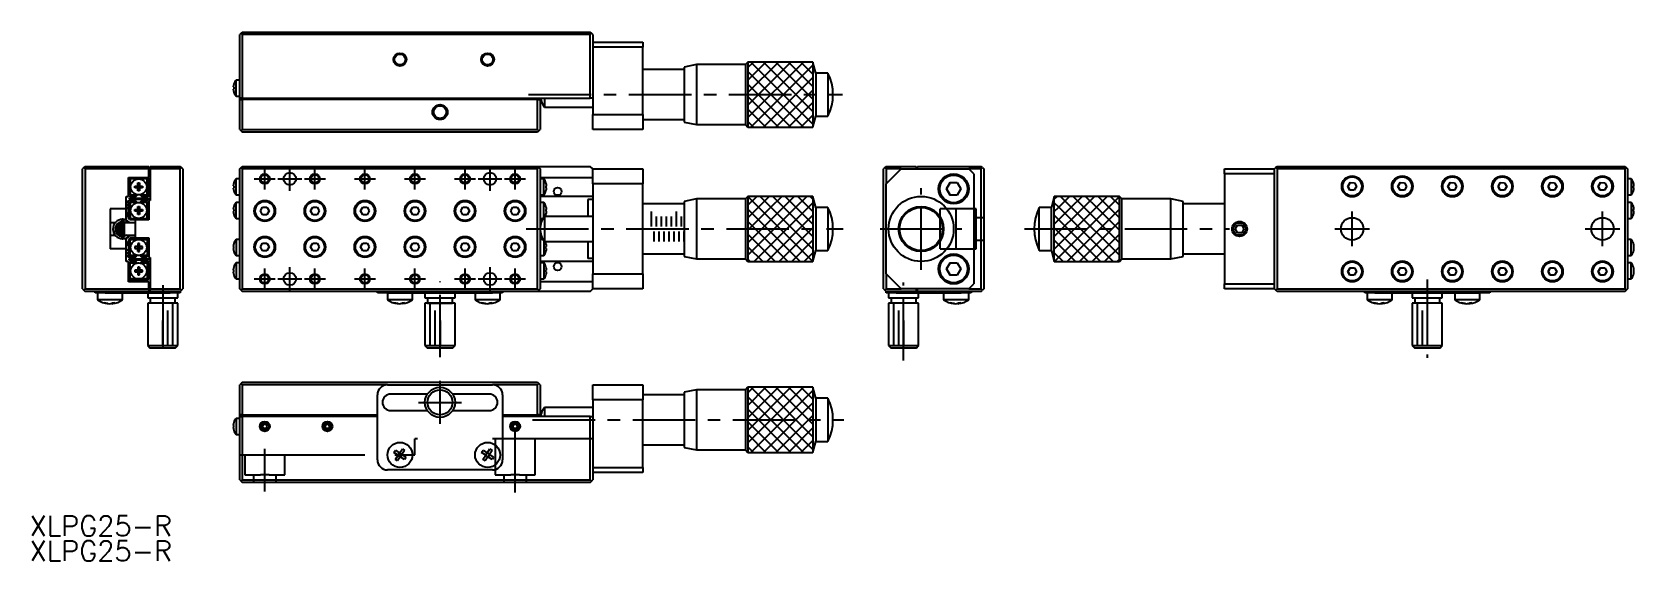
# Model space of a CAD drawing. Extents: x 15 to 335, y 9 to 115.
import ezdxf

# ---------------------------------------------------------------- set-up
doc = ezdxf.new("R2010")
doc.units = 0
doc.header["$LTSCALE"] = 10
doc.linetypes.add('CENTER', pattern=[2, 1.25, -0.25, 0.25, -0.25])
doc.linetypes.add('DASHED', pattern=[3.5, 2, -1.5])
doc.layers.get('0').update_dxf_attribs({"linetype": 'CONTINUOUS'})
doc.layers.add('12', color=7, linetype='CONTINUOUS')
doc.styles.get("Standard").update_dxf_attribs({"font": 'txt.shx', "bigfont": '@extfont2.shx'})

msp = doc.modelspace()

# ---------------------------------------------------------------- texts
at = {"color": 7}
for p in [(14.386474, 14.298521), (14.386474, 9.298521)]:
    msp.add_text('XLPG25-R', height=4, dxfattribs=at).set_placement(p)

# ---------------------------------------------------------------- linework, layer by layer
at = {"color": 7, "linetype": 'CONTINUOUS'}
for p, q in [((56.6435, 114.75), (56.3935, 114.5)), ((56.3935, 104.425), (56.3935, 114.5)), ((56.6435, 114.75), (56.8935, 115)), ((56.8935, 114.5), (56.6435, 114.75)), ((56.8935, 115), (126.3935, 115)), ((126.3935, 114.5), (56.8935, 114.5)), ((56.8935, 114.5), (56.8935, 101.8)), ((126.6435, 114.75), (126.3935, 115)), ((126.6435, 114.75), (126.3935, 114.5)), ((126.3935, 101.8), (126.3935, 114.5)), ((126.8935, 114.5), (126.6435, 114.75)), ((126.8935, 114.5), (126.8935, 112)), ((126.8935, 113), (136.8935, 113)), ((136.8935, 112), (126.8935, 112)), ((126.8935, 112), (126.8935, 103.5)), ((126.8935, 112), (126.8935, 103.5)), ((136.8935, 113), (136.8935, 112)), ((136.8935, 98.5), (136.8935, 112)), ((157.893506, 108.999999), (157.393504, 108.499996)), ((157.893506, 108.999999), (157.893506, 96.000001)), ((170.893507, 108.999999), (157.893506, 108.999999)), ((170.893507, 108.999999), (170.893507, 96.000001)), ((171.482995, 106.8), (170.893507, 108.999999)), ((145.1435, 107.5), (136.8935, 107.5)), ((147.643499, 108.499996), (145.1435, 107.999997)), ((145.1435, 107.999997), (145.1435, 97.000003)), ((147.643499, 108.499996), (147.643499, 96.500004)), ((157.393504, 108.499996), (147.643499, 108.499996)), ((157.393504, 108.499996), (157.393504, 96.500004)), ((171.482995, 106.8), (171.482995, 98.2)), ((173.893506, 106.8), (171.482995, 106.8)), ((173.893506, 106.8), (173.893506, 98.2)), ((55.106493, 103.98), (55.226776, 103.98)), ((55.226776, 103.62), (55.106493, 103.62)), ((55.220892, 104.587867), (55.226776, 104.584997)), ((55.226776, 103.015003), (55.220892, 103.012133)), ((55.226776, 103.98), (55.226776, 103.62)), ((55.672562, 102.2), (55.672562, 105.4)), ((56.3935, 105.4), (55.672562, 105.4)), ((56.3935, 105.4), (55.672562, 105.4)), ((56.3935, 103.175), (56.3935, 104.425)), ((56.3935, 101.8), (56.3935, 103.175)), ((126.8935, 103.5), (126.8935, 101.8)), ((126.8935, 103.5), (126.8935, 101.8)), ((55.672562, 102.2), (56.3935, 102.2)), ((55.672562, 102.2), (56.3935, 102.2)), ((56.3935, 101.5), (56.3935, 101.8)), ((56.8935, 101.8), (56.3935, 101.8)), ((56.3935, 95.5), (56.3935, 101.5)), ((56.3935, 101.5), (56.8935, 101.5)), ((56.8935, 101.8), (126.3935, 101.8)), ((56.8935, 101.5), (56.8935, 95.5)), ((115.8935, 101.5), (56.8935, 101.5)), ((115.8935, 95.5), (115.8935, 101.5)), ((115.8935, 101.5), (116.3935, 101.5)), ((116.3935, 101.8), (116.3935, 101.5)), ((116.3935, 101.5), (116.3935, 95.5)), ((117.271009, 101.8), (117.271009, 100.000004)), ((117.271009, 100.000004), (126.8935, 100.000004)), ((126.8935, 101.8), (126.3935, 101.8)), ((126.8935, 101.8), (126.8935, 98.5)), ((126.8935, 98.5), (136.8935, 98.5)), ((126.8935, 95.5), (126.8935, 98.5)), ((136.8935, 98.5), (136.8935, 95.5)), ((136.8935, 97.5), (145.1435, 97.5)), ((145.1435, 97.000003), (147.643499, 96.500004)), ((147.643499, 96.500004), (157.393504, 96.500004)), ((157.393504, 96.500004), (157.893506, 96.000001)), ((157.893506, 96.000001), (170.893507, 96.000001)), ((170.893507, 96.000001), (171.482995, 98.2)), ((171.482995, 98.2), (173.893506, 98.2)), ((56.3935, 95.5), (56.6435, 95.25)), ((56.6435, 95.25), (56.8935, 95.5)), ((56.8935, 95), (56.6435, 95.25)), ((56.8935, 95.5), (115.8935, 95.5)), ((115.8935, 95), (56.8935, 95)), ((115.8935, 95.5), (116.1435, 95.25)), ((116.1435, 95.25), (115.8935, 95)), ((116.1435, 95.25), (116.3935, 95.5)), ((136.8935, 95.5), (126.8935, 95.5)), ((25.25, 87.9), (25, 87.65)), ((25, 63.65), (25, 87.65)), ((25.5, 88.15), (25.25, 87.9)), ((25.25, 87.9), (25.5, 87.65)), ((25.5, 88.15), (38.2, 88.15)), ((25.5, 87.65), (25.5, 63.65)), ((38.2, 87.65), (25.5, 87.65)), ((38.2, 88.15), (38.2, 87.65)), ((38.2, 87.65), (38.5, 87.65)), ((38.2, 85.95), (38.2, 87.65)), ((38.5, 87.65), (38.5, 88.15)), ((38.5, 88.15), (44.5, 88.15)), ((38.5, 87.65), (38.5, 81.35)), ((44.5, 87.65), (38.5, 87.65)), ((44.75, 87.9), (44.5, 88.15)), ((44.5, 87.65), (44.75, 87.9)), ((44.5, 63.65), (44.5, 87.65)), ((45, 87.65), (44.75, 87.9)), ((45, 87.65), (45, 63.65)), ((56.3935, 87.65), (56.6435, 87.9)), ((56.3935, 84.675), (56.3935, 87.65)), ((56.6435, 87.9), (56.8935, 88.15)), ((56.8935, 87.65), (56.6435, 87.9)), ((56.8935, 88.15), (115.8935, 88.15)), ((115.8935, 87.65), (56.8935, 87.65)), ((56.8935, 87.65), (56.8935, 63.65)), ((115.8935, 88.15), (116.1435, 87.9)), ((115.8935, 88.15), (126.3935, 88.15)), ((116.1435, 87.9), (115.8935, 87.65)), ((115.8935, 63.65), (115.8935, 87.65)), ((116.1435, 87.9), (116.3935, 87.65)), ((116.3935, 87.65), (116.3935, 84.675)), ((126.8935, 87.65), (126.3935, 88.15)), ((126.8935, 87.65), (136.8935, 87.65)), ((126.8935, 84.65), (126.8935, 87.65)), ((136.8935, 87.65), (136.8935, 84.65)), ((185.25, 87.9), (185, 87.65)), ((185, 63.65), (185, 87.65)), ((185.5, 88.15), (185.25, 87.9)), ((185.25, 87.9), (185.5, 87.65)), ((185.5, 88.15), (191.5, 88.15)), ((188.5, 87.65), (185.5, 84.65)), ((185.5, 87.65), (185.5, 84.65)), ((188.5, 87.65), (185.5, 87.65)), ((188.5, 87.65), (202, 87.65)), ((191.5, 88.15), (191.5, 87.65)), ((191.8, 88.15), (204.5, 88.15)), ((191.8, 87.65), (191.8, 88.15)), ((203, 86.65), (202, 87.65)), ((204.5, 87.65), (202, 87.65)), ((203, 86.65), (203, 64.65)), ((204.75, 87.9), (204.5, 88.15)), ((204.5, 87.65), (204.75, 87.9)), ((204.5, 63.65), (204.5, 87.65)), ((204.75, 87.9), (205, 87.65)), ((205, 87.65), (205, 63.65)), ((253.1065, 87.65), (263.1065, 87.65)), ((253.1065, 86.65), (253.1065, 87.65)), ((263.1065, 86.65), (253.1065, 86.65)), ((253.1065, 86.65), (253.1065, 64.65)), ((263.1065, 87.65), (263.3565, 87.9)), ((263.1065, 63.65), (263.1065, 87.65)), ((263.3565, 87.9), (263.6065, 88.15)), ((263.3565, 87.9), (263.6065, 87.65)), ((263.6065, 88.15), (333.1065, 88.15)), ((333.1065, 87.65), (263.6065, 87.65)), ((263.6065, 87.65), (263.6065, 63.65)), ((333.1065, 88.15), (333.3565, 87.9)), ((333.3565, 87.9), (333.1065, 87.65)), ((333.1065, 63.65), (333.1065, 87.65)), ((333.3565, 87.9), (333.6065, 87.65)), ((333.6065, 87.65), (333.6065, 84.675)), ((34.2, 85.95), (38.2, 85.95)), ((34.2, 82.15), (34.2, 85.95)), ((34.2, 85.65), (34.35, 85.8)), ((34.5, 85.95), (34.35, 85.8)), ((34.35, 85.8), (34.5, 85.65)), ((34.5, 85.65), (34.5, 82.45)), ((36.2, 85.65), (34.5, 85.65)), ((35.415003, 84.23), (36.02, 84.23)), ((35.415003, 83.87), (35.415003, 84.23)), ((36.02, 83.87), (35.415003, 83.87)), ((35.984052, 83.87), (35.984052, 84.23)), ((36.02, 84.834997), (36.38, 84.834997)), ((36.02, 84.23), (36.02, 84.834997)), ((36.02, 84.265948), (36.38, 84.265948)), ((36.02, 83.265003), (36.02, 83.87)), ((36.38, 83.834052), (36.02, 83.834052)), ((36.38, 83.265003), (36.02, 83.265003)), ((37.9, 85.65), (36.2, 85.65)), ((36.38, 84.834997), (36.38, 84.23)), ((36.38, 84.834997), (36.38, 84.265948)), ((36.38, 84.265948), (36.38, 84.23)), ((36.38, 84.23), (36.984997, 84.23)), ((36.38, 83.87), (36.38, 83.265003)), ((36.984997, 83.87), (36.38, 83.87)), ((36.38, 83.87), (36.38, 83.834052)), ((36.38, 83.265003), (36.38, 83.834052)), ((36.415948, 84.23), (36.415948, 83.87)), ((36.984997, 84.23), (36.984997, 83.87)), ((38.05, 85.8), (37.9, 85.95)), ((37.9, 85.65), (38.05, 85.8)), ((37.9, 82.45), (37.9, 85.65)), ((38.05, 85.8), (38.2, 85.65)), ((38.2, 85.65), (38.2, 82.45)), ((55.106493, 84.23), (55.226776, 84.23)), ((55.226776, 83.87), (55.106493, 83.87)), ((55.220892, 84.837867), (55.226776, 84.834997)), ((55.220892, 84.837867), (55.226776, 84.834997)), ((55.226776, 83.265003), (55.220892, 83.262133)), ((55.226776, 83.265003), (55.220892, 83.262133)), ((55.226776, 84.23), (55.226776, 83.87)), ((55.672562, 84.05), (55.672562, 85.65)), ((56.3935, 85.65), (55.672562, 85.65)), ((55.672562, 82.45), (55.672562, 84.05)), ((56.3935, 83.425), (56.3935, 84.675)), ((56.3935, 79.975), (56.3935, 83.425)), ((116.3935, 85.95), (126.8935, 85.95)), ((117.114437, 85.65), (116.3935, 85.65)), ((116.3935, 84.675), (116.3935, 83.425)), ((116.3935, 83.425), (116.3935, 79.975)), ((117.114437, 84.05), (117.114437, 85.65)), ((117.114437, 82.45), (117.114437, 84.05)), ((117.566107, 84.837867), (117.560223, 84.834997)), ((117.566107, 84.837867), (117.560223, 84.834997)), ((117.680506, 84.23), (117.560223, 84.23)), ((117.560223, 84.23), (117.560223, 83.87)), ((117.560223, 83.87), (117.680506, 83.87)), ((117.560223, 83.265003), (117.566107, 83.262133)), ((117.560223, 83.265003), (117.566107, 83.262133)), ((126.8935, 84.65), (126.8935, 66.65)), ((136.8935, 84.65), (126.8935, 84.65)), ((136.8935, 66.65), (136.8935, 84.65)), ((185.5, 66.65), (185.5, 84.65)), ((197.556624, 83.65), (198.278312, 84.9)), ((198.278312, 84.9), (197.556624, 83.65)), ((198.278312, 82.4), (197.556624, 83.65)), ((197.556624, 83.65), (198.278312, 82.4)), ((198.278312, 84.9), (199.721688, 84.9)), ((199.721688, 84.9), (200.443376, 83.65)), ((200.443376, 83.65), (199.721688, 82.4)), ((277.74051, 84.157843), (278.180298, 84.903891)), ((278.180298, 84.903891), (277.74051, 84.157843)), ((278.166713, 83.403952), (277.74051, 84.157843)), ((277.74051, 84.157843), (278.166713, 83.403952)), ((279.032703, 83.396109), (278.166713, 83.403952)), ((278.180298, 84.903891), (279.046288, 84.896048)), ((279.47249, 84.142157), (279.032703, 83.396109)), ((279.046288, 84.896048), (279.47249, 84.142157)), ((287.74051, 84.157843), (288.180298, 84.903891)), ((288.180298, 84.903891), (287.74051, 84.157843)), ((288.166713, 83.403952), (287.74051, 84.157843)), ((287.74051, 84.157843), (288.166713, 83.403952)), ((289.032703, 83.396109), (288.166713, 83.403952)), ((288.180298, 84.903891), (289.046288, 84.896048)), ((289.47249, 84.142157), (289.032703, 83.396109)), ((289.046288, 84.896048), (289.47249, 84.142157)), ((297.74051, 84.157843), (298.180298, 84.903891)), ((298.180298, 84.903891), (297.74051, 84.157843)), ((298.166713, 83.403952), (297.74051, 84.157843)), ((297.74051, 84.157843), (298.166713, 83.403952)), ((299.032703, 83.396109), (298.166713, 83.403952)), ((298.180298, 84.903891), (299.046288, 84.896048)), ((299.47249, 84.142157), (299.032703, 83.396109)), ((299.046288, 84.896048), (299.47249, 84.142157)), ((307.74051, 84.157843), (308.180298, 84.903891)), ((308.180298, 84.903891), (307.74051, 84.157843)), ((308.166713, 83.403952), (307.74051, 84.157843)), ((307.74051, 84.157843), (308.166713, 83.403952)), ((309.032703, 83.396109), (308.166713, 83.403952)), ((308.180298, 84.903891), (309.046288, 84.896048)), ((309.47249, 84.142157), (309.032703, 83.396109)), ((309.046288, 84.896048), (309.47249, 84.142157)), ((317.74051, 84.157843), (318.180298, 84.903891)), ((318.180298, 84.903891), (317.74051, 84.157843)), ((318.166713, 83.403952), (317.74051, 84.157843)), ((317.74051, 84.157843), (318.166713, 83.403952)), ((319.032703, 83.396109), (318.166713, 83.403952)), ((318.180298, 84.903891), (319.046288, 84.896048)), ((319.47249, 84.142157), (319.032703, 83.396109)), ((319.046288, 84.896048), (319.47249, 84.142157)), ((327.74051, 84.157843), (328.180298, 84.903891)), ((328.180298, 84.903891), (327.74051, 84.157843)), ((328.166713, 83.403952), (327.74051, 84.157843)), ((327.74051, 84.157843), (328.166713, 83.403952)), ((329.032703, 83.396109), (328.166713, 83.403952)), ((328.180298, 84.903891), (329.046288, 84.896048)), ((329.47249, 84.142157), (329.032703, 83.396109)), ((329.046288, 84.896048), (329.47249, 84.142157)), ((334.327438, 85.65), (333.6065, 85.65)), ((333.6065, 84.675), (333.6065, 83.425)), ((333.6065, 83.425), (333.6065, 79.975)), ((334.327438, 85.65), (334.327438, 82.45)), ((334.773224, 84.834997), (334.779108, 84.837867)), ((334.773224, 84.23), (334.893507, 84.23)), ((334.773224, 83.87), (334.773224, 84.23)), ((334.893507, 83.87), (334.773224, 83.87)), ((334.779108, 83.262133), (334.773224, 83.265003)), ((33.7, 82.15), (34.2, 82.15)), ((33.7, 79.65), (33.7, 82.15)), ((34.35, 82.3), (34.2, 82.45)), ((34.2, 80.95), (34.35, 81.1)), ((34.2, 77.75), (34.2, 80.95)), ((34.3, 81.8), (34.3, 81.6)), ((34.3, 81.8), (38.1, 81.8)), ((34.3, 81.6), (38.1, 81.6)), ((34.5, 82.45), (34.35, 82.3)), ((34.35, 82.3), (34.5, 82.15)), ((34.5, 81.25), (34.35, 81.1)), ((34.35, 81.1), (34.5, 80.95)), ((34.5, 82.45), (35.800951, 82.45)), ((35.500951, 82.15), (34.5, 82.15)), ((34.5, 81.25), (35.500951, 81.25)), ((34.5, 80.95), (34.5, 77.75)), ((35.800951, 80.95), (34.5, 80.95)), ((35.914938, 82.475599), (35.298439, 81.859099)), ((35.298439, 81.823744), (35.687348, 82.212652)), ((35.298439, 81.540901), (35.914938, 80.924401)), ((35.500951, 82.15), (35.800951, 82.45)), ((35.800951, 80.95), (35.500951, 81.25)), ((35.687348, 82.212652), (35.945126, 82.470431)), ((35.800951, 82.45), (35.841607, 82.490656)), ((35.841607, 80.909344), (35.800951, 80.95)), ((36.02, 80.134997), (36.38, 80.134997)), ((36.02, 79.53), (36.02, 80.134997)), ((36.02, 80.134997), (36.02, 79.565948)), ((36.38, 80.134997), (36.38, 79.53)), ((37.101561, 81.576256), (36.454874, 80.929569)), ((37.101561, 81.859099), (36.485062, 82.475599)), ((36.485062, 80.924401), (37.101561, 81.540901)), ((36.5, 80.93934), (36.5, 80.921623)), ((36.558393, 82.490656), (36.599049, 82.45)), ((36.599049, 80.95), (36.558393, 80.909344)), ((36.599049, 82.45), (36.899049, 82.15)), ((36.599049, 82.45), (37.9, 82.45)), ((36.899049, 81.25), (36.599049, 80.95)), ((37.9, 80.95), (36.599049, 80.95)), ((37.9, 82.15), (36.899049, 82.15)), ((36.899049, 81.25), (37.9, 81.25)), ((38.05, 82.3), (37.9, 82.45)), ((37.9, 82.15), (38.05, 82.3)), ((38.05, 81.1), (37.9, 81.25)), ((37.9, 80.95), (38.05, 81.1)), ((37.9, 77.75), (37.9, 80.95)), ((38.2, 82.45), (38.05, 82.3)), ((38.05, 81.1), (38.2, 80.95)), ((38.1, 81.6), (38.1, 81.8)), ((38.2, 81.35), (38.2, 77.45)), ((38.5, 81.35), (38.2, 81.35)), ((55.220892, 80.137867), (55.226776, 80.134997)), ((55.672562, 82.45), (56.3935, 82.45)), ((55.672562, 77.75), (55.672562, 80.95)), ((56.3935, 80.95), (55.672562, 80.95)), ((60.527474, 79.25), (60.960487, 80)), ((60.960487, 80), (61.826512, 80)), ((61.826512, 80), (62.259525, 79.25)), ((70.527474, 79.25), (70.960487, 80)), ((70.960487, 80), (71.826512, 80)), ((71.826512, 80), (72.259525, 79.25)), ((80.527474, 79.25), (80.960487, 80)), ((80.960487, 80), (81.826512, 80)), ((81.826512, 80), (82.259525, 79.25)), ((90.527474, 79.25), (90.960487, 80)), ((90.960487, 80), (91.826512, 80)), ((91.826512, 80), (92.259525, 79.25)), ((100.527474, 79.25), (100.960487, 80)), ((100.960487, 80), (101.826512, 80)), ((101.826512, 80), (102.259525, 79.25)), ((110.527474, 79.25), (110.960487, 80)), ((110.960487, 80), (111.826512, 80)), ((111.826512, 80), (112.259525, 79.25)), ((116.3935, 82.45), (117.114437, 82.45)), ((126.8935, 82.15), (116.3935, 82.15)), ((117.114437, 80.95), (116.3935, 80.95)), ((117.114437, 77.75), (117.114437, 80.95)), ((117.566107, 80.137867), (117.560223, 80.134997)), ((126.8935, 81.528775), (125.8935, 81.528775)), ((125.8935, 81.528775), (125.8935, 78.149996)), ((145.1435, 80.65), (136.8935, 80.65)), ((147.643499, 81.649996), (145.1435, 81.149997)), ((145.1435, 81.149997), (145.1435, 70.150003)), ((147.643499, 81.649996), (147.643499, 69.650004)), ((157.393504, 81.649996), (147.643499, 81.649996)), ((157.893506, 82.149999), (157.393504, 81.649996)), ((157.393504, 81.649996), (157.393504, 69.650004)), ((157.893506, 82.149999), (157.893506, 69.150001)), ((170.893507, 82.149999), (157.893506, 82.149999)), ((170.893507, 82.149999), (170.893507, 69.150001)), ((171.482995, 79.95), (170.893507, 82.149999)), ((199.721688, 82.4), (198.278312, 82.4)), ((219.106493, 82.149999), (218.517005, 79.95)), ((219.106493, 75.650067), (219.106493, 82.149999)), ((232.106494, 82.149999), (219.106493, 82.149999)), ((232.106494, 75.650067), (232.106494, 82.149999)), ((232.606496, 81.649996), (232.106494, 82.149999)), ((232.606496, 75.650062), (232.606496, 81.649996)), ((242.356501, 81.649996), (232.606496, 81.649996)), ((242.356501, 75.650062), (242.356501, 81.649996)), ((244.8565, 81.149997), (242.356501, 81.649996)), ((244.8565, 75.650057), (244.8565, 81.149997)), ((253.1065, 80.65), (244.8565, 80.65)), ((333.6065, 82.45), (334.327438, 82.45)), ((334.327438, 80.95), (333.6065, 80.95)), ((334.327438, 80.95), (334.327438, 79.35)), ((334.773224, 80.134997), (334.779108, 80.137867)), ((334.773224, 80.134997), (334.779108, 80.137867)), ((33.7, 79.65), (30.5, 79.65)), ((30.5, 79.65), (30.5, 71.65)), ((31.511795, 76.9), (30.5, 76.9)), ((32.3, 76.9), (32, 76.6)), ((32.3, 76.9), (32.185577, 76.9)), ((32.2744, 76.952809), (32.418602, 77.021583)), ((32.3, 76.9), (32.3, 74.4)), ((32.7, 76.9), (32.3, 76.9)), ((32.7, 76.9), (32.3, 76.9)), ((32.418602, 77.021583), (32.569277, 77.074799)), ((32.569277, 77.074799), (32.72469, 77.111863)), ((32.7, 74.4), (32.7, 76.9)), ((32.768219, 76.831781), (32.7, 76.9)), ((32.768219, 76.831781), (32.7, 76.9)), ((32.72469, 77.111863), (32.768162, 77.119165)), ((32.768219, 77.360042), (32.768219, 73.910042)), ((33.784208, 77.416075), (33.022698, 77.583522)), ((33.219625, 77.429228), (33.208635, 77.424669)), ((33.218219, 73.910042), (33.218219, 77.360042)), ((33.3, 76.9), (33.218219, 76.818219)), ((33.253089, 77.44182), (33.219625, 77.429228)), ((33.22742, 76.827515), (33.229644, 76.835493)), ((33.3, 76.9), (33.227494, 76.827494)), ((33.229644, 76.835493), (33.233763, 76.848317)), ((33.233763, 76.848317), (33.238497, 76.860928)), ((33.238497, 76.860928), (33.243836, 76.873296)), ((33.243836, 76.873296), (33.249768, 76.885392)), ((33.249768, 76.885392), (33.256282, 76.897188)), ((33.287128, 77.452724), (33.253089, 77.44182)), ((33.256282, 76.897188), (33.263365, 76.908655)), ((33.263365, 76.908655), (33.271, 76.919765)), ((33.271, 76.919765), (33.279174, 76.930491)), ((33.279174, 76.930491), (33.287868, 76.940806)), ((33.321658, 77.461912), (33.287128, 77.452724)), ((33.287868, 76.940806), (33.297063, 76.950685)), ((33.297063, 76.950685), (33.30674, 76.960101)), ((33.3, 76.9), (33.3, 74.4)), ((35.5, 76.9), (33.3, 76.9)), ((33.7, 76.9), (33.3, 76.9)), ((33.30674, 76.960101), (33.316878, 76.96903)), ((33.316878, 76.96903), (33.327454, 76.977447)), ((33.356594, 77.469362), (33.321658, 77.461912)), ((33.327454, 76.977447), (33.338444, 76.98533)), ((33.338444, 76.98533), (33.349822, 76.992657)), ((33.349822, 76.992657), (33.361563, 76.999407)), ((33.391852, 77.475058), (33.356594, 77.469362)), ((33.361563, 76.999407), (33.373637, 77.005559)), ((33.373637, 77.005559), (33.386016, 77.011096)), ((33.386016, 77.011096), (33.398669, 77.016)), ((33.427346, 77.478984), (33.391852, 77.475058)), ((33.398669, 77.016), (33.411565, 77.020256)), ((33.411565, 77.020256), (33.424669, 77.02385)), ((33.424669, 77.02385), (33.437948, 77.02677)), ((33.462989, 77.481132), (33.427346, 77.478984)), ((33.437948, 77.02677), (33.451368, 77.029007)), ((33.451368, 77.029007), (33.464892, 77.030552)), ((33.498694, 77.481497), (33.462989, 77.481132)), ((33.464892, 77.030552), (33.478483, 77.031399)), ((33.478483, 77.031399), (33.492106, 77.031545)), ((33.492106, 77.031545), (33.505722, 77.030989)), ((33.534375, 77.480076), (33.498694, 77.481497)), ((33.505722, 77.030989), (33.519294, 77.029731)), ((33.519294, 77.029731), (33.532785, 77.027775)), ((33.532785, 77.027775), (33.546158, 77.025127)), ((33.569943, 77.476874), (33.534375, 77.480076)), ((33.546158, 77.025127), (33.559377, 77.021795)), ((33.559377, 77.021795), (33.572406, 77.017788)), ((33.605312, 77.471897), (33.569943, 77.476874)), ((33.572406, 77.017788), (33.585209, 77.013119)), ((33.585209, 77.013119), (33.594238, 77.009369)), ((33.59479, 77.010416), (33.800664, 76.900238)), ((33.598769, 77.009575), (33.595914, 77.009008)), ((33.602152, 77.011411), (33.598769, 77.009575)), ((33.603843, 77.006419), (33.601405, 77.011559)), ((33.606042, 77.014506), (33.602152, 77.011411)), ((33.61487, 77.010318), (33.603843, 77.006419)), ((33.640397, 77.465158), (33.605312, 77.471897)), ((33.610415, 77.018841), (33.606042, 77.014506)), ((33.615243, 77.024388), (33.610415, 77.018841)), ((33.782952, 77.416676), (33.61487, 77.010318)), ((33.620497, 77.031114), (33.615243, 77.024388)), ((33.626145, 77.038977), (33.620497, 77.031114)), ((33.632151, 77.047928), (33.626145, 77.038977)), ((33.63848, 77.057913), (33.632151, 77.047928)), ((33.645091, 77.06887), (33.63848, 77.057913)), ((33.67511, 77.456672), (33.640397, 77.465158)), ((33.651944, 77.080731), (33.645091, 77.06887)), ((33.658997, 77.093423), (33.651944, 77.080731)), ((33.666206, 77.106868), (33.658997, 77.093423)), ((33.673527, 77.120983), (33.666206, 77.106868)), ((33.680914, 77.135681), (33.673527, 77.120983)), ((33.709367, 77.446458), (33.67511, 77.456672)), ((33.688323, 77.150871), (33.680914, 77.135681)), ((33.695707, 77.16646), (33.688323, 77.150871)), ((33.703021, 77.182352), (33.695707, 77.16646)), ((33.7, 77.449444), (33.7, 79.65)), ((33.7, 76.9), (33.7, 76.959369)), ((33.71022, 77.198448), (33.703021, 77.182352)), ((33.743083, 77.434542), (33.709367, 77.446458)), ((33.717259, 77.21465), (33.71022, 77.198448)), ((33.724095, 77.230857), (33.717259, 77.21465)), ((33.730686, 77.246969), (33.724095, 77.230857)), ((33.736992, 77.262888), (33.730686, 77.246969)), ((33.742972, 77.278515), (33.736992, 77.262888)), ((33.748592, 77.293754), (33.742972, 77.278515)), ((33.77444, 77.421713), (33.743083, 77.434542)), ((33.753815, 77.308511), (33.748592, 77.293754)), ((33.75861, 77.322694), (33.753815, 77.308511)), ((33.762947, 77.336217), (33.75861, 77.322694)), ((33.766799, 77.348996), (33.762947, 77.336217)), ((33.770143, 77.360952), (33.766799, 77.348996)), ((33.772958, 77.372011), (33.770143, 77.360952)), ((33.772764, 77.422074), (33.775074, 77.421368)), ((33.775226, 77.382106), (33.772958, 77.372011)), ((34.475604, 76.900066), (33.773889, 77.420666)), ((33.775074, 77.421368), (33.776825, 77.419392)), ((33.776934, 77.391174), (33.775226, 77.382106)), ((33.776825, 77.419392), (33.778006, 77.41616)), ((33.778072, 77.399159), (33.776934, 77.391174)), ((33.778006, 77.41616), (33.778609, 77.41169)), ((33.778631, 77.406012), (33.778072, 77.399159)), ((33.778609, 77.41169), (33.778631, 77.406012)), ((33.778764, 77.41735), (33.782952, 77.416676)), ((33.806932, 77.405828), (33.784208, 77.416075)), ((34.35, 77.6), (34.2, 77.75)), ((34.5, 77.75), (34.35, 77.6)), ((34.35, 77.6), (34.5, 77.45)), ((34.5, 77.75), (36.2, 77.75)), ((35.5, 77.45), (34.5, 77.45)), ((35.415003, 79.53), (36.02, 79.53)), ((35.415003, 79.17), (35.415003, 79.53)), ((36.02, 79.17), (35.415003, 79.17)), ((35.5, 77.45), (35.5, 73.85)), ((38.2, 77.45), (35.5, 77.45)), ((35.984052, 79.17), (35.984052, 79.53)), ((36.02, 79.53), (36.02, 79.565948)), ((36.02, 79.565948), (36.38, 79.565948)), ((36.02, 78.565003), (36.02, 79.17)), ((36.02, 79.134052), (36.02, 79.17)), ((36.02, 78.565003), (36.02, 79.134052)), ((36.38, 79.134052), (36.02, 79.134052)), ((36.38, 78.565003), (36.02, 78.565003)), ((36.2, 77.75), (37.9, 77.75)), ((36.38, 79.53), (36.984997, 79.53)), ((36.38, 79.17), (36.38, 78.565003)), ((36.984997, 79.17), (36.38, 79.17)), ((36.415948, 79.53), (36.415948, 79.17)), ((36.984997, 79.53), (36.984997, 79.17)), ((38.05, 77.6), (37.9, 77.75)), ((37.9, 77.45), (38.05, 77.6)), ((38.2, 77.75), (38.05, 77.6)), ((55.106493, 79.53), (55.226776, 79.53)), ((55.226776, 79.17), (55.106493, 79.17)), ((55.226776, 78.565003), (55.220892, 78.562133)), ((55.226776, 79.53), (55.226776, 79.17)), ((55.672562, 77.75), (56.3935, 77.75)), ((56.3935, 78.725), (56.3935, 79.975)), ((56.3935, 72.575), (56.3935, 78.725)), ((60.960487, 78.5), (60.527474, 79.25)), ((61.826512, 78.5), (60.960487, 78.5)), ((62.259525, 79.25), (61.826512, 78.5)), ((70.960487, 78.5), (70.527474, 79.25)), ((71.826512, 78.5), (70.960487, 78.5)), ((72.259525, 79.25), (71.826512, 78.5)), ((72.475165, 77.45), (72.001776, 77.45)), ((72.457565, 77.439892), (72.450459, 77.450032)), ((80.960487, 78.5), (80.527474, 79.25)), ((81.826512, 78.5), (80.960487, 78.5)), ((82.259525, 79.25), (81.826512, 78.5)), ((90.960487, 78.5), (90.527474, 79.25)), ((91.826512, 78.5), (90.960487, 78.5)), ((92.259525, 79.25), (91.826512, 78.5)), ((100.960487, 78.5), (100.527474, 79.25)), ((101.826512, 78.5), (100.960487, 78.5)), ((102.259525, 79.25), (101.826512, 78.5)), ((110.960487, 78.5), (110.527474, 79.25)), ((111.826512, 78.5), (110.960487, 78.5)), ((112.259525, 79.25), (111.826512, 78.5)), ((116.3935, 79.975), (116.3935, 78.725)), ((116.3935, 78.725), (116.3935, 72.575)), ((116.3935, 77.75), (116.989101, 77.75)), ((117.271009, 78.149996), (117.271009, 73.150004)), ((126.8935, 78.149996), (117.271009, 78.149996)), ((117.680506, 79.53), (117.560223, 79.53)), ((117.560223, 79.53), (117.560223, 79.17)), ((117.560223, 79.17), (117.680506, 79.17)), ((117.560223, 78.565003), (117.566107, 78.562133)), ((171.482995, 79.95), (171.482995, 71.35)), ((173.893506, 79.95), (171.482995, 79.95)), ((173.893506, 79.95), (173.893506, 71.35)), ((216.106494, 75.650044), (216.106494, 79.95)), ((218.517005, 79.95), (216.106494, 79.95)), ((218.517005, 75.650044), (218.517005, 79.95)), ((333.6065, 79.975), (333.6065, 78.725)), ((333.6065, 78.725), (333.6065, 72.575)), ((333.6065, 77.75), (334.327438, 77.75)), ((334.327438, 79.35), (334.327438, 77.75)), ((334.773224, 79.53), (334.893507, 79.53)), ((334.773224, 79.17), (334.773224, 79.53)), ((334.893507, 79.17), (334.773224, 79.17)), ((334.779108, 78.562133), (334.773224, 78.565003)), ((334.779108, 78.562133), (334.773224, 78.565003)), ((30.5, 74.4), (31.48622, 74.4)), ((31.591778, 75.09787), (31.542557, 75.249895)), ((31.656703, 74.951874), (31.591778, 75.09787)), ((32, 74.7), (32, 76.6)), ((32, 74.7), (32.3, 74.4)), ((32.140965, 74.4), (32.3, 74.4)), ((32.3, 74.4), (32.7, 74.4)), ((32.3, 74.4), (32.7, 74.4)), ((32.768166, 74.151148), (32.627002, 74.179498)), ((32.7, 74.4), (32.768219, 74.468219)), ((32.7, 74.4), (32.768219, 74.468219)), ((33.218219, 74.481781), (33.3, 74.4)), ((33.846082, 74.399661), (33.218255, 74.150873)), ((33.22034, 74.479374), (33.220301, 74.47969)), ((33.220309, 74.479691), (33.3, 74.4)), ((33.222317, 74.466034), (33.22034, 74.479374)), ((33.224935, 74.4528), (33.222317, 74.466034)), ((33.228189, 74.439703), (33.224935, 74.4528)), ((33.232073, 74.426775), (33.228189, 74.439703)), ((33.236579, 74.414044), (33.232073, 74.426775)), ((33.241699, 74.401542), (33.236579, 74.414044)), ((33.247422, 74.389299), (33.241699, 74.401542)), ((33.253738, 74.377343), (33.247422, 74.389299)), ((33.260633, 74.365704), (33.253738, 74.377343)), ((33.268094, 74.354411), (33.260633, 74.365704)), ((33.276105, 74.343492), (33.268094, 74.354411)), ((33.284649, 74.332976), (33.276105, 74.343492)), ((33.293708, 74.32289), (33.284649, 74.332976)), ((33.303262, 74.31326), (33.293708, 74.32289)), ((33.3, 74.4), (35.5, 74.4)), ((33.3, 74.4), (33.7, 74.4)), ((33.313289, 74.304113), (33.303262, 74.31326)), ((33.323767, 74.295474), (33.313289, 74.304113)), ((33.334671, 74.287366), (33.323767, 74.295474)), ((33.345975, 74.279813), (33.334671, 74.287366)), ((33.357653, 74.272838), (33.345975, 74.279813)), ((33.369674, 74.266459), (33.357653, 74.272838)), ((33.38201, 74.260697), (33.369674, 74.266459)), ((33.394628, 74.255569), (33.38201, 74.260697)), ((33.407497, 74.251092), (33.394628, 74.255569)), ((33.420581, 74.247278), (33.407497, 74.251092)), ((33.433846, 74.244139), (33.420581, 74.247278)), ((33.447256, 74.241687), (33.433846, 74.244139)), ((33.460775, 74.239928), (33.447256, 74.241687)), ((33.474365, 74.238867), (33.460775, 74.239928)), ((33.48799, 74.238509), (33.474365, 74.238867)), ((33.501612, 74.238853), (33.48799, 74.238509)), ((33.515194, 74.239898), (33.501612, 74.238853)), ((33.528699, 74.241641), (33.515194, 74.239898)), ((33.54209, 74.244074), (33.528699, 74.241641)), ((33.555331, 74.247191), (33.54209, 74.244074)), ((33.568387, 74.250981), (33.555331, 74.247191)), ((33.581223, 74.255431), (33.568387, 74.250981)), ((33.594238, 74.260714), (33.581223, 74.255431)), ((33.59413, 74.260666), (33.592629, 74.259539)), ((33.595914, 74.261075), (33.59413, 74.260666)), ((33.595973, 74.260938), (33.595913, 74.261077)), ((33.7, 74.31056), (33.7, 74.4)), ((33.7, 71.65), (33.7, 73.819399)), ((33.711786, 73.824418), (33.712888, 73.824782)), ((33.712888, 73.824782), (33.713873, 73.825109)), ((33.713873, 73.825109), (33.715245, 73.825567)), ((33.715245, 73.825567), (33.718421, 73.82664)), ((33.718421, 73.82664), (33.723529, 73.8284)), ((33.723529, 73.8284), (33.725483, 73.829085)), ((33.725483, 73.829085), (33.728454, 73.830138)), ((33.728454, 73.830138), (33.77444, 73.84837)), ((33.769934, 73.848541), (33.772764, 73.848009)), ((33.772764, 73.848009), (33.772381, 73.848905)), ((33.77444, 73.84837), (33.772764, 73.848009)), ((33.774136, 73.849525), (33.787219, 73.855305)), ((33.775265, 73.848849), (33.77444, 73.84837)), ((34.35, 73.7), (34.2, 73.55)), ((34.35, 73.7), (34.5, 73.85)), ((34.5, 73.55), (34.35, 73.7)), ((35.5, 73.85), (34.5, 73.85)), ((35.5, 73.85), (38.2, 73.85)), ((37.9, 73.85), (38.05, 73.7)), ((38.05, 73.7), (37.9, 73.55)), ((38.2, 73.55), (38.05, 73.7)), ((38.2, 73.85), (38.2, 69.95)), ((216.106494, 71.35), (216.106494, 75.650044)), ((218.517005, 71.35), (218.517005, 75.650044)), ((219.106493, 69.150001), (219.106493, 75.650067)), ((232.106494, 69.150001), (232.106494, 75.650067)), ((232.606496, 69.650004), (232.606496, 75.650062)), ((242.356501, 69.650004), (242.356501, 75.650062)), ((244.8565, 70.150003), (244.8565, 75.650057)), ((255.240475, 75.65), (255.673488, 76.4)), ((255.673488, 74.9), (255.240475, 75.65)), ((255.673488, 76.4), (256.539513, 76.4)), ((256.539513, 74.9), (255.673488, 74.9)), ((256.539513, 76.4), (256.972526, 75.65)), ((256.972526, 75.65), (256.539513, 74.9)), ((33.7, 71.65), (30.5, 71.65)), ((33.7, 69.15), (33.7, 71.65)), ((34.2, 73.55), (34.2, 70.35)), ((34.5, 70.35), (34.5, 73.55)), ((34.5, 73.55), (36.2, 73.55)), ((36.02, 72.13), (35.415003, 72.13)), ((35.415003, 72.13), (35.415003, 71.77)), ((35.415003, 71.77), (36.02, 71.77)), ((35.984052, 72.13), (35.984052, 71.77)), ((36.38, 72.734997), (36.02, 72.734997)), ((36.02, 72.734997), (36.02, 72.13)), ((36.02, 72.734997), (36.02, 72.165948)), ((36.02, 72.165948), (36.02, 72.13)), ((36.38, 72.165948), (36.02, 72.165948)), ((36.02, 71.77), (36.02, 71.165003)), ((36.02, 71.77), (36.02, 71.734052)), ((36.02, 71.165003), (36.02, 71.734052)), ((36.02, 71.734052), (36.38, 71.734052)), ((36.02, 71.165003), (36.38, 71.165003)), ((36.2, 73.55), (37.9, 73.55)), ((36.38, 72.13), (36.38, 72.734997)), ((36.984997, 72.13), (36.38, 72.13)), ((36.38, 71.165003), (36.38, 71.77)), ((36.38, 71.77), (36.984997, 71.77)), ((36.415948, 71.77), (36.415948, 72.13)), ((36.984997, 71.77), (36.984997, 72.13)), ((37.9, 73.55), (37.9, 70.35)), ((55.226776, 72.13), (55.106493, 72.13)), ((55.106493, 71.77), (55.226776, 71.77)), ((55.226776, 72.734997), (55.220892, 72.737867)), ((55.220892, 71.162133), (55.226776, 71.165003)), ((55.226776, 71.77), (55.226776, 72.13)), ((55.672562, 73.55), (55.672562, 70.35)), ((56.3935, 73.55), (55.672562, 73.55)), ((56.3935, 71.325), (56.3935, 72.575)), ((56.3935, 67.875), (56.3935, 71.325)), ((60.527474, 72.05), (60.960487, 72.8)), ((60.960487, 71.3), (60.527474, 72.05)), ((60.960487, 72.8), (61.826512, 72.8)), ((61.826512, 71.3), (60.960487, 71.3)), ((61.826512, 72.8), (62.259525, 72.05)), ((62.259525, 72.05), (61.826512, 71.3)), ((70.527474, 72.05), (70.960487, 72.8)), ((70.960487, 71.3), (70.527474, 72.05)), ((70.960487, 72.8), (71.826512, 72.8)), ((71.826512, 71.3), (70.960487, 71.3)), ((71.826512, 72.8), (72.259525, 72.05)), ((72.259525, 72.05), (71.826512, 71.3)), ((80.527474, 72.05), (80.960487, 72.8)), ((80.960487, 71.3), (80.527474, 72.05)), ((80.960487, 72.8), (81.826512, 72.8)), ((81.826512, 71.3), (80.960487, 71.3)), ((81.826512, 72.8), (82.259525, 72.05)), ((82.259525, 72.05), (81.826512, 71.3)), ((90.527474, 72.05), (90.960487, 72.8)), ((90.960487, 71.3), (90.527474, 72.05)), ((90.960487, 72.8), (91.826512, 72.8)), ((91.826512, 71.3), (90.960487, 71.3)), ((91.826512, 72.8), (92.259525, 72.05)), ((92.259525, 72.05), (91.826512, 71.3)), ((100.527474, 72.05), (100.960487, 72.8)), ((100.960487, 71.3), (100.527474, 72.05)), ((100.960487, 72.8), (101.826512, 72.8)), ((101.826512, 71.3), (100.960487, 71.3)), ((101.826512, 72.8), (102.259525, 72.05)), ((102.259525, 72.05), (101.826512, 71.3)), ((110.527474, 72.05), (110.960487, 72.8)), ((110.960487, 71.3), (110.527474, 72.05)), ((110.960487, 72.8), (111.826512, 72.8)), ((111.826512, 71.3), (110.960487, 71.3)), ((111.826512, 72.8), (112.259525, 72.05)), ((112.259525, 72.05), (111.826512, 71.3)), ((116.989098, 73.55), (116.3935, 73.55)), ((116.3935, 72.575), (116.3935, 71.325)), ((116.3935, 71.325), (116.3935, 67.875)), ((117.114437, 73.359213), (117.114437, 70.35)), ((117.271009, 73.150004), (126.8935, 73.150004)), ((117.560223, 72.734997), (117.566107, 72.737867)), ((117.560223, 72.13), (117.680506, 72.13)), ((117.560223, 71.77), (117.560223, 72.13)), ((117.680506, 71.77), (117.560223, 71.77)), ((117.566107, 71.162133), (117.560223, 71.165003)), ((125.8935, 73.150004), (125.8935, 69.771225)), ((136.8935, 70.65), (145.1435, 70.65)), ((170.893507, 69.150001), (171.482995, 71.35)), ((171.482995, 71.35), (173.893506, 71.35)), ((216.106494, 71.35), (218.517005, 71.35)), ((218.517005, 71.35), (219.106493, 69.150001)), ((244.8565, 70.65), (253.1065, 70.65)), ((334.327438, 73.55), (333.6065, 73.55)), ((333.6065, 72.575), (333.6065, 71.325)), ((333.6065, 71.325), (333.6065, 67.875)), ((334.327438, 71.95), (334.327438, 73.55)), ((334.327438, 70.35), (334.327438, 71.95)), ((334.779108, 72.737867), (334.773224, 72.734997)), ((334.779108, 72.737867), (334.773224, 72.734997)), ((334.893507, 72.13), (334.773224, 72.13)), ((334.773224, 72.13), (334.773224, 71.77)), ((334.773224, 71.77), (334.893507, 71.77)), ((334.773224, 71.165003), (334.779108, 71.162133)), ((334.773224, 71.165003), (334.779108, 71.162133)), ((34.2, 69.15), (33.7, 69.15)), ((34.2, 70.35), (34.35, 70.2)), ((34.2, 65.05), (34.2, 69.15)), ((34.35, 69), (34.2, 68.85)), ((34.3, 69.5), (34.3, 69.7)), ((34.3, 69.7), (38.1, 69.7)), ((34.3, 69.5), (38.1, 69.5)), ((34.35, 70.2), (34.5, 70.35)), ((34.5, 70.05), (34.35, 70.2)), ((34.35, 69), (34.5, 69.15)), ((34.5, 68.85), (34.35, 69)), ((35.800951, 70.35), (34.5, 70.35)), ((34.5, 70.05), (35.500951, 70.05)), ((35.500951, 69.15), (34.5, 69.15)), ((34.5, 68.85), (35.800951, 68.85)), ((34.5, 65.65), (34.5, 68.85)), ((35.914938, 70.375599), (35.298439, 69.759099)), ((35.298439, 69.476256), (35.687348, 69.087348)), ((35.298439, 69.440901), (35.914938, 68.824401)), ((36.02, 67.43), (35.415003, 67.43)), ((35.415003, 67.43), (35.415003, 67.07)), ((35.800951, 70.35), (35.500951, 70.05)), ((35.500951, 69.15), (35.800951, 68.85)), ((35.687348, 69.087348), (35.945126, 68.829569)), ((35.841607, 70.390656), (35.800951, 70.35)), ((35.800951, 68.85), (35.841607, 68.809344)), ((35.984052, 67.43), (35.984052, 67.07)), ((36.38, 68.034997), (36.02, 68.034997)), ((36.02, 68.034997), (36.02, 67.43)), ((36.38, 67.465948), (36.02, 67.465948)), ((36.38, 67.43), (36.38, 68.034997)), ((36.38, 68.034997), (36.38, 67.465948)), ((36.38, 67.43), (36.38, 67.465948)), ((36.984997, 67.43), (36.38, 67.43)), ((36.415948, 67.07), (36.415948, 67.43)), ((37.101561, 69.723744), (36.454874, 70.370431)), ((37.101561, 69.759099), (36.485062, 70.375599)), ((36.485062, 68.824401), (37.101561, 69.440901)), ((36.5, 70.378377), (36.5, 70.36066)), ((36.599049, 70.35), (36.558393, 70.390656)), ((36.558393, 68.809344), (36.599049, 68.85)), ((37.9, 70.35), (36.599049, 70.35)), ((36.899049, 70.05), (36.599049, 70.35)), ((36.599049, 68.85), (36.899049, 69.15)), ((36.599049, 68.85), (37.9, 68.85)), ((36.899049, 70.05), (37.9, 70.05)), ((37.9, 69.15), (36.899049, 69.15)), ((36.984997, 67.07), (36.984997, 67.43)), ((37.9, 70.35), (38.05, 70.2)), ((38.05, 70.2), (37.9, 70.05)), ((37.9, 69.15), (38.05, 69)), ((38.05, 69), (37.9, 68.85)), ((37.9, 68.85), (37.9, 65.65)), ((38.05, 70.2), (38.2, 70.35)), ((38.2, 68.85), (38.05, 69)), ((38.1, 69.7), (38.1, 69.5)), ((38.2, 69.95), (38.5, 69.95)), ((38.2, 65.65), (38.2, 68.85)), ((38.5, 69.95), (38.5, 63.65)), ((55.226776, 67.43), (55.106493, 67.43)), ((55.226776, 68.034997), (55.220892, 68.037867)), ((55.226776, 68.034997), (55.220892, 68.037867)), ((55.226776, 67.07), (55.226776, 67.43)), ((55.672562, 70.35), (56.3935, 70.35)), ((55.672562, 68.85), (55.672562, 67.25)), ((56.3935, 68.85), (55.672562, 68.85)), ((55.672562, 67.25), (55.672562, 65.65)), ((56.3935, 66.625), (56.3935, 67.875)), ((116.3935, 70.35), (117.114437, 70.35)), ((126.8935, 69.15), (116.3935, 69.15)), ((117.114437, 68.85), (116.3935, 68.85)), ((116.3935, 67.875), (116.3935, 66.625)), ((117.114437, 68.85), (117.114437, 67.25)), ((117.114437, 67.25), (117.114437, 65.65)), ((117.560223, 68.034997), (117.566107, 68.037867)), ((117.560223, 68.034997), (117.566107, 68.037867)), ((117.560223, 67.43), (117.680506, 67.43)), ((117.560223, 67.07), (117.560223, 67.43)), ((126.8935, 69.771225), (125.8935, 69.771225)), ((145.1435, 70.150003), (147.643499, 69.650004)), ((147.643499, 69.650004), (157.393504, 69.650004)), ((157.393504, 69.650004), (157.893506, 69.150001)), ((157.893506, 69.150001), (170.893507, 69.150001)), ((197.556624, 67.65), (198.278312, 68.9)), ((198.278312, 68.9), (197.556624, 67.65)), ((198.278312, 66.4), (197.556624, 67.65)), ((197.556624, 67.65), (198.278312, 66.4)), ((198.278312, 68.9), (199.721688, 68.9)), ((199.721688, 68.9), (200.443376, 67.65)), ((200.443376, 67.65), (199.721688, 66.4)), ((219.106493, 69.150001), (232.106494, 69.150001)), ((232.106494, 69.150001), (232.606496, 69.650004)), ((232.606496, 69.650004), (242.356501, 69.650004)), ((242.356501, 69.650004), (244.8565, 70.150003)), ((277.74051, 67.157843), (278.180298, 67.903891)), ((278.180298, 67.903891), (277.74051, 67.157843)), ((278.180298, 67.903891), (279.046288, 67.896048)), ((279.046288, 67.896048), (279.47249, 67.142157)), ((287.74051, 67.157843), (288.180298, 67.903891)), ((288.180298, 67.903891), (287.74051, 67.157843)), ((288.180298, 67.903891), (289.046288, 67.896048)), ((289.046288, 67.896048), (289.47249, 67.142157)), ((297.74051, 67.157843), (298.180298, 67.903891)), ((298.180298, 67.903891), (297.74051, 67.157843)), ((298.180298, 67.903891), (299.046288, 67.896048)), ((299.046288, 67.896048), (299.47249, 67.142157)), ((307.74051, 67.157843), (308.180298, 67.903891)), ((308.180298, 67.903891), (307.74051, 67.157843)), ((308.180298, 67.903891), (309.046288, 67.896048)), ((309.046288, 67.896048), (309.47249, 67.142157)), ((317.74051, 67.157843), (318.180298, 67.903891)), ((318.180298, 67.903891), (317.74051, 67.157843)), ((318.180298, 67.903891), (319.046288, 67.896048)), ((319.046288, 67.896048), (319.47249, 67.142157)), ((327.74051, 67.157843), (328.180298, 67.903891)), ((328.180298, 67.903891), (327.74051, 67.157843)), ((328.180298, 67.903891), (329.046288, 67.896048)), ((329.046288, 67.896048), (329.47249, 67.142157)), ((333.6065, 70.35), (334.327438, 70.35)), ((334.327438, 68.85), (333.6065, 68.85)), ((333.6065, 67.875), (333.6065, 66.625)), ((334.327438, 65.65), (334.327438, 68.85)), ((334.779108, 68.037867), (334.773224, 68.034997)), ((334.893507, 67.43), (334.773224, 67.43)), ((334.773224, 67.43), (334.773224, 67.07)), ((34.2, 65.65), (34.35, 65.5)), ((38.2, 65.05), (34.2, 65.05)), ((34.35, 65.5), (34.5, 65.65)), ((34.5, 65.35), (34.35, 65.5)), ((36.2, 65.65), (34.5, 65.65)), ((34.5, 65.35), (37.9, 65.35)), ((35.7, 65.35), (35.4, 65.05)), ((35.415003, 67.07), (36.02, 67.07)), ((36.02, 67.07), (36.02, 66.465003)), ((36.02, 67.034052), (36.38, 67.034052)), ((36.02, 66.465003), (36.38, 66.465003)), ((37.9, 65.65), (36.2, 65.65)), ((36.38, 67.07), (36.984997, 67.07)), ((36.38, 66.465003), (36.38, 67.07)), ((36.38, 67.034052), (36.38, 67.07)), ((36.38, 66.465003), (36.38, 67.034052)), ((37, 65.05), (36.7, 65.35)), ((37.9, 65.65), (38.05, 65.5)), ((38.05, 65.5), (37.9, 65.35)), ((38.05, 65.5), (38.2, 65.65)), ((38.2, 63.65), (38.2, 65.05)), ((55.106493, 67.07), (55.226776, 67.07)), ((55.220892, 66.462133), (55.226776, 66.465003)), ((55.220892, 66.462133), (55.226776, 66.465003)), ((55.672562, 65.65), (56.3935, 65.65)), ((56.3935, 63.65), (56.3935, 66.625)), ((116.3935, 66.625), (116.3935, 63.65)), ((116.3935, 65.65), (117.114437, 65.65)), ((126.8935, 65.05), (116.3935, 65.05)), ((117.680506, 67.07), (117.560223, 67.07)), ((117.566107, 66.462133), (117.560223, 66.465003)), ((117.566107, 66.462133), (117.560223, 66.465003)), ((126.8935, 66.65), (136.8935, 66.65)), ((126.8935, 63.65), (126.8935, 66.65)), ((136.8935, 66.65), (136.8935, 63.65)), ((185.5, 66.65), (188.5, 63.65)), ((185.5, 66.65), (185.5, 63.65)), ((199.721688, 66.4), (198.278312, 66.4)), ((202, 63.65), (203, 64.65)), ((253.1065, 63.65), (253.1065, 64.65)), ((253.1065, 64.65), (263.1065, 64.65)), ((278.166713, 66.403952), (277.74051, 67.157843)), ((277.74051, 67.157843), (278.166713, 66.403952)), ((279.032703, 66.396109), (278.166713, 66.403952)), ((279.47249, 67.142157), (279.032703, 66.396109)), ((288.166713, 66.403952), (287.74051, 67.157843)), ((287.74051, 67.157843), (288.166713, 66.403952)), ((289.032703, 66.396109), (288.166713, 66.403952)), ((289.47249, 67.142157), (289.032703, 66.396109)), ((298.166713, 66.403952), (297.74051, 67.157843)), ((297.74051, 67.157843), (298.166713, 66.403952)), ((299.032703, 66.396109), (298.166713, 66.403952)), ((299.47249, 67.142157), (299.032703, 66.396109)), ((308.166713, 66.403952), (307.74051, 67.157843)), ((307.74051, 67.157843), (308.166713, 66.403952)), ((309.032703, 66.396109), (308.166713, 66.403952)), ((309.47249, 67.142157), (309.032703, 66.396109)), ((318.166713, 66.403952), (317.74051, 67.157843)), ((317.74051, 67.157843), (318.166713, 66.403952)), ((319.032703, 66.396109), (318.166713, 66.403952)), ((319.47249, 67.142157), (319.032703, 66.396109)), ((328.166713, 66.403952), (327.74051, 67.157843)), ((327.74051, 67.157843), (328.166713, 66.403952)), ((329.032703, 66.396109), (328.166713, 66.403952)), ((329.47249, 67.142157), (329.032703, 66.396109)), ((333.6065, 66.625), (333.6065, 63.65)), ((333.6065, 65.65), (334.327438, 65.65)), ((334.773224, 67.07), (334.893507, 67.07)), ((334.773224, 66.465003), (334.779108, 66.462133)), ((25, 63.65), (25.25, 63.4)), ((25.5, 63.65), (25.25, 63.4)), ((25.25, 63.4), (25.5, 63.15)), ((25.5, 63.65), (38.2, 63.65)), ((38.2, 63.15), (25.5, 63.15)), ((27.5, 62.85), (27.5, 63.15)), ((29.5, 62.85), (27.5, 62.85)), ((28, 62.85), (28, 61.458343)), ((28.415156, 61.458343), (28, 61.458343)), ((33, 61.458343), (28.415156, 61.458343)), ((29.306932, 60.887419), (29.593898, 60.887419)), ((29.664565, 60.784807), (29.306932, 60.887419)), ((29.5, 62.85), (31.575, 62.85)), ((29.593898, 60.887419), (30.006213, 60.772987)), ((30.70489, 60.772987), (30.97774, 60.887419)), ((30.860307, 60.715047), (30.860307, 60.830937)), ((30.97774, 60.887419), (31.411387, 60.887419)), ((31.411387, 60.887419), (31.138538, 60.772987)), ((31.575, 62.85), (42.5, 62.85)), ((33, 61.458343), (33, 62.85)), ((38, 62.85), (38, 61.85)), ((38, 61.85), (44, 61.85)), ((41, 60.85), (38, 60.85)), ((38, 60.85), (38, 52.35)), ((38.5, 63.65), (38.2, 63.65)), ((38.2, 63.65), (38.2, 63.15)), ((38.5, 63.15), (38.2, 63.15)), ((38.5, 63.15), (38.5, 63.65)), ((38.5, 63.65), (44.5, 63.65)), ((44.5, 63.15), (38.5, 63.15)), ((38.5, 61.85), (38.5, 60.85)), ((44, 60.85), (41, 60.85)), ((44.5, 62.85), (42.5, 62.85)), ((43.5, 60.85), (43.5, 61.85)), ((44, 61.85), (44, 62.85)), ((44, 52.35), (44, 60.85)), ((44.75, 63.4), (44.5, 63.65)), ((44.5, 63.15), (44.75, 63.4)), ((44.5, 63.15), (44.5, 62.85)), ((44.75, 63.4), (45, 63.65)), ((56.6435, 63.4), (56.3935, 63.65)), ((56.6435, 63.4), (56.8935, 63.65)), ((56.8935, 63.15), (56.6435, 63.4)), ((56.8935, 63.65), (115.8935, 63.65)), ((85.8935, 63.15), (56.8935, 63.15)), ((83.8935, 62.85), (83.8935, 63.15)), ((85.8935, 62.85), (83.8935, 62.85)), ((106.8935, 63.15), (85.8935, 63.15)), ((106.8935, 63.15), (85.8935, 63.15)), ((85.8935, 62.85), (87.3185, 62.85)), ((85.8935, 62.85), (85.8935, 61.458343)), ((90.8935, 61.458343), (85.8935, 61.458343)), ((87.200431, 60.887419), (87.487398, 60.887419)), ((87.558065, 60.784807), (87.200431, 60.887419)), ((87.3185, 62.85), (89.4685, 62.85)), ((87.487398, 60.887419), (87.899712, 60.772987)), ((88.59839, 60.772987), (88.87124, 60.887419)), ((88.753807, 60.715047), (88.753807, 60.830937)), ((88.87124, 60.887419), (89.304887, 60.887419)), ((89.304887, 60.887419), (89.032038, 60.772987)), ((89.4685, 62.85), (104.8185, 62.85)), ((90.8935, 61.458343), (90.8935, 62.85)), ((93.3935, 62.85), (93.3935, 61.85)), ((93.3935, 61.85), (99.3935, 61.85)), ((93.8935, 60.85), (93.3935, 60.85)), ((99.3935, 60.85), (93.3935, 60.85)), ((93.3935, 60.85), (93.3935, 52.35)), ((93.8935, 61.85), (93.8935, 60.85)), ((98.8935, 60.85), (93.8935, 60.85)), ((93.8935, 60.85), (98.8935, 60.85)), ((98.8935, 60.85), (98.8935, 61.85)), ((99.3935, 60.85), (98.8935, 60.85)), ((99.3935, 61.85), (99.3935, 62.85)), ((99.3935, 52.35), (99.3935, 60.85)), ((103.3935, 62.85), (103.3935, 61.458343)), ((108.3935, 61.458343), (103.3935, 61.458343)), ((104.700431, 60.887419), (104.987398, 60.887419)), ((105.058065, 60.784807), (104.700431, 60.887419)), ((104.8185, 62.85), (106.8935, 62.85)), ((104.987398, 60.887419), (105.399712, 60.772987)), ((106.09839, 60.772987), (106.37124, 60.887419)), ((106.253807, 60.715047), (106.253807, 60.830937)), ((106.37124, 60.887419), (106.804887, 60.887419)), ((106.804887, 60.887419), (106.532038, 60.772987)), ((115.8935, 63.15), (106.8935, 63.15)), ((108.8935, 62.85), (106.8935, 62.85)), ((108.3935, 61.458343), (108.3935, 62.85)), ((108.8935, 63.15), (108.8935, 62.85)), ((115.8935, 63.65), (116.1435, 63.4)), ((116.1435, 63.4), (115.8935, 63.15)), ((126.3935, 63.15), (115.8935, 63.15)), ((116.3935, 63.65), (116.1435, 63.4)), ((126.3935, 63.15), (126.8935, 63.65)), ((136.8935, 63.65), (126.8935, 63.65)), ((185, 63.65), (185.25, 63.4)), ((185.5, 63.65), (185.25, 63.4)), ((185.25, 63.4), (185.5, 63.15)), ((185.5, 63.65), (188.5, 63.65)), ((185.5, 62.85), (185.5, 63.15)), ((191.5, 63.15), (185.5, 63.15)), ((187.5, 62.85), (185.5, 62.85)), ((186, 62.85), (186, 61.85)), ((186, 61.85), (192, 61.85)), ((192, 60.85), (186, 60.85)), ((186, 60.85), (186, 52.35)), ((186.5, 61.85), (186.5, 60.85)), ((187.5, 62.85), (198.425, 62.85)), ((202, 63.65), (188.5, 63.65)), ((191.5, 63.65), (191.5, 63.15)), ((191.8, 63.15), (191.5, 63.15)), ((191.5, 60.85), (191.5, 61.85)), ((191.8, 63.15), (191.8, 63.65)), ((204.5, 63.15), (191.8, 63.15)), ((192, 61.85), (192, 62.85)), ((192, 52.35), (192, 60.85)), ((197, 62.85), (197, 61.458343)), ((202, 61.458343), (197, 61.458343)), ((198.306932, 60.887419), (198.593898, 60.887419)), ((198.664565, 60.784807), (198.306932, 60.887419)), ((198.425, 62.85), (200.5, 62.85)), ((198.593898, 60.887419), (199.006213, 60.772987)), ((199.70489, 60.772987), (199.97774, 60.887419)), ((199.860307, 60.715047), (199.860307, 60.830937)), ((199.97774, 60.887419), (200.411387, 60.887419)), ((200.411387, 60.887419), (200.138538, 60.772987)), ((202.5, 62.85), (200.5, 62.85)), ((202, 63.65), (204.5, 63.65)), ((202, 61.458343), (202, 62.85)), ((202.5, 63.15), (202.5, 62.85)), ((204.75, 63.4), (204.5, 63.65)), ((204.5, 63.15), (204.75, 63.4)), ((205, 63.65), (204.75, 63.4)), ((263.1065, 63.65), (253.1065, 63.65)), ((263.3565, 63.4), (263.1065, 63.65)), ((263.6065, 63.65), (263.3565, 63.4)), ((263.6065, 63.15), (263.3565, 63.4)), ((263.6065, 63.65), (333.1065, 63.65)), ((333.1065, 63.15), (263.6065, 63.15)), ((281.1065, 62.85), (281.1065, 63.15)), ((283.1065, 62.85), (281.1065, 62.85)), ((281.6065, 62.85), (281.6065, 61.458343)), ((285.486147, 61.458343), (281.6065, 61.458343)), ((282.913432, 60.887419), (283.200399, 60.887419)), ((283.271066, 60.784807), (282.913432, 60.887419)), ((283.1065, 62.85), (285.1815, 62.85)), ((283.200399, 60.887419), (283.612713, 60.772987)), ((284.311391, 60.772987), (284.58424, 60.887419)), ((284.466807, 60.715047), (284.466807, 60.830937)), ((284.58424, 60.887419), (285.017888, 60.887419)), ((285.017888, 60.887419), (284.745038, 60.772987)), ((285.1815, 62.85), (300.5315, 62.85)), ((286.6065, 61.458343), (285.486147, 61.458343)), ((286.6065, 61.458343), (286.6065, 62.85)), ((290.6065, 62.85), (290.6065, 61.85)), ((290.6065, 61.85), (293.6065, 61.85)), ((290.6065, 61.85), (291.1065, 61.85)), ((290.6065, 60.85), (290.6065, 52.35)), ((296.6065, 60.85), (290.6065, 60.85)), ((291.1065, 61.85), (291.1065, 60.85)), ((293.6065, 61.85), (296.6065, 61.85)), ((296.1065, 61.85), (296.6065, 61.85)), ((296.1065, 60.85), (296.1065, 61.85)), ((296.6065, 61.85), (296.6065, 62.85)), ((296.6065, 52.35), (296.6065, 60.85)), ((299.1065, 62.85), (299.1065, 61.458343)), ((302.986147, 61.458343), (299.1065, 61.458343)), ((300.413432, 60.887419), (300.700399, 60.887419)), ((300.771066, 60.784807), (300.413432, 60.887419)), ((300.5315, 62.85), (302.6815, 62.85)), ((300.700399, 60.887419), (301.112713, 60.772987)), ((301.811391, 60.772987), (302.08424, 60.887419)), ((301.966807, 60.715047), (301.966807, 60.830937)), ((302.08424, 60.887419), (302.517888, 60.887419)), ((302.517888, 60.887419), (302.245038, 60.772987)), ((302.6815, 62.85), (304.1065, 62.85)), ((304.1065, 61.458343), (302.986147, 61.458343)), ((306.1065, 62.85), (304.1065, 62.85)), ((304.1065, 61.458343), (304.1065, 62.85)), ((306.1065, 63.15), (306.1065, 62.85)), ((333.1065, 63.65), (333.3565, 63.4)), ((333.3565, 63.4), (333.1065, 63.15)), ((333.6065, 63.65), (333.3565, 63.4)), ((30.028865, 60.724731), (29.664565, 60.784807)), ((30.006213, 60.772987), (30.42666, 60.715047)), ((30.139693, 60.715047), (30.028865, 60.724731)), ((30.139693, 60.715047), (30.139693, 60.74832)), ((30.42666, 60.715047), (30.70489, 60.772987)), ((30.57334, 60.715047), (30.5, 60.724731)), ((30.860307, 60.74832), (30.57334, 60.715047)), ((30.57334, 60.715047), (30.57334, 60.738393)), ((31.138538, 60.772987), (30.860307, 60.715047)), ((30.860307, 60.715047), (30.971135, 60.724731)), ((87.922365, 60.724731), (87.558065, 60.784807)), ((87.899712, 60.772987), (88.320159, 60.715047)), ((88.033193, 60.715047), (87.922365, 60.724731)), ((88.033193, 60.715047), (88.033193, 60.74832)), ((88.320159, 60.715047), (88.59839, 60.772987)), ((88.46684, 60.715047), (88.3935, 60.724731)), ((88.753807, 60.74832), (88.46684, 60.715047)), ((88.46684, 60.715047), (88.46684, 60.738393)), ((89.032038, 60.772987), (88.753807, 60.715047)), ((88.753807, 60.715047), (88.864635, 60.724731)), ((105.422365, 60.724731), (105.058065, 60.784807)), ((105.399712, 60.772987), (105.820159, 60.715047)), ((105.533193, 60.715047), (105.422365, 60.724731)), ((105.533193, 60.715047), (105.533193, 60.74832)), ((105.820159, 60.715047), (106.09839, 60.772987)), ((105.96684, 60.715047), (105.8935, 60.724731)), ((106.253807, 60.74832), (105.96684, 60.715047)), ((105.96684, 60.715047), (105.96684, 60.738393)), ((106.532038, 60.772987), (106.253807, 60.715047)), ((106.253807, 60.715047), (106.364635, 60.724731)), ((199.028865, 60.724731), (198.664565, 60.784807)), ((199.006213, 60.772987), (199.42666, 60.715047)), ((199.139693, 60.715047), (199.028865, 60.724731)), ((199.139693, 60.715047), (199.139693, 60.74832)), ((199.42666, 60.715047), (199.70489, 60.772987)), ((199.57334, 60.715047), (199.5, 60.724731)), ((199.860307, 60.74832), (199.57334, 60.715047)), ((199.57334, 60.715047), (199.57334, 60.738393)), ((200.138538, 60.772987), (199.860307, 60.715047)), ((199.860307, 60.715047), (199.971135, 60.724731)), ((283.635365, 60.724731), (283.271066, 60.784807)), ((283.612713, 60.772987), (284.03316, 60.715047)), ((283.746193, 60.715047), (283.635365, 60.724731)), ((283.746193, 60.715047), (283.746193, 60.74832)), ((284.03316, 60.715047), (284.311391, 60.772987)), ((284.179841, 60.715047), (284.1065, 60.724731)), ((284.466807, 60.74832), (284.179841, 60.715047)), ((284.179841, 60.715047), (284.179841, 60.738393)), ((284.745038, 60.772987), (284.466807, 60.715047)), ((284.466807, 60.715047), (284.577635, 60.724731)), ((301.135365, 60.724731), (300.771066, 60.784807)), ((301.112713, 60.772987), (301.53316, 60.715047)), ((301.246193, 60.715047), (301.135365, 60.724731)), ((301.246193, 60.715047), (301.246193, 60.74832)), ((301.53316, 60.715047), (301.811391, 60.772987)), ((301.679841, 60.715047), (301.6065, 60.724731)), ((301.966807, 60.74832), (301.679841, 60.715047)), ((301.679841, 60.715047), (301.679841, 60.738393)), ((302.245038, 60.772987), (301.966807, 60.715047)), ((301.966807, 60.715047), (302.077635, 60.724731)), ((38, 52.35), (44, 52.35)), ((38, 52.35), (38.5, 51.85)), ((43.5, 51.85), (38.5, 51.85)), ((43.5, 51.85), (44, 52.35)), ((93.3935, 52.35), (96.3935, 52.35)), ((93.3935, 52.35), (93.8935, 51.85)), ((96.3935, 51.85), (93.8935, 51.85)), ((96.3935, 52.35), (99.3935, 52.35)), ((98.8935, 51.85), (96.3935, 51.85)), ((98.8935, 51.85), (99.3935, 52.35)), ((186, 52.35), (192, 52.35)), ((186, 52.35), (186.5, 51.85)), ((191.5, 51.85), (186.5, 51.85)), ((191.5, 51.85), (192, 52.35)), ((290.6065, 52.35), (291.1065, 51.85)), ((290.6065, 52.35), (296.6065, 52.35)), ((293.6065, 51.85), (291.1065, 51.85)), ((296.1065, 51.85), (291.1065, 51.85)), ((296.1065, 51.85), (293.6065, 51.85)), ((296.1065, 51.85), (296.6065, 52.35)), ((56.6435, 44.75), (56.8935, 45)), ((56.8935, 45), (115.8935, 45)), ((115.8935, 45), (116.1435, 44.75)), ((56.6435, 44.75), (56.3935, 44.5)), ((56.3935, 38.5), (56.3935, 44.5)), ((56.8935, 44.5), (56.6435, 44.75)), ((85.8935, 44.5), (56.8935, 44.5)), ((56.8935, 44.5), (56.8935, 38.5)), ((83.8935, 29.5), (83.8935, 42.5)), ((85.8935, 44.5), (106.8935, 44.5)), ((93.888006, 42.65), (86.5435, 42.65)), ((106.2435, 42.65), (98.898994, 42.65)), ((115.8935, 44.5), (106.8935, 44.5)), ((108.8935, 42.5), (108.8935, 29.5)), ((116.1435, 44.75), (115.8935, 44.5)), ((115.8935, 38.5), (115.8935, 44.5)), ((116.3935, 44.5), (116.1435, 44.75)), ((116.3935, 44.5), (116.3935, 38.5)), ((126.8935, 44.5), (136.8935, 44.5)), ((126.8935, 41.5), (126.8935, 44.5)), ((136.8935, 44.5), (136.8935, 41.5)), ((145.1435, 42.5), (136.8935, 42.5)), ((147.643499, 43.499996), (145.1435, 42.999997)), ((145.1435, 42.999997), (145.1435, 32.000003)), ((147.643499, 43.499996), (147.643499, 31.500004)), ((157.393504, 43.499996), (147.643499, 43.499996)), ((157.893506, 43.999999), (157.393504, 43.499996)), ((157.393504, 43.499996), (157.393504, 31.500004)), ((157.893506, 43.999999), (157.893506, 31.000001)), ((170.893507, 43.999999), (157.893506, 43.999999)), ((170.893507, 43.999999), (170.893507, 31.000001)), ((171.482995, 41.8), (170.893507, 43.999999)), ((171.482995, 41.8), (171.482995, 33.2)), ((173.893506, 41.8), (171.482995, 41.8)), ((173.893506, 41.8), (173.893506, 33.2)), ((56.8935, 38.5), (56.3935, 38.5)), ((56.3935, 38.2), (56.3935, 38.5)), ((56.8935, 38.5), (83.8935, 38.5)), ((86.5435, 39.35), (93.888006, 39.35)), ((98.898994, 39.35), (106.2435, 39.35)), ((108.8935, 38.5), (115.8935, 38.5)), ((116.3935, 38.5), (115.8935, 38.5)), ((116.3935, 38.5), (116.3935, 38.2)), ((117.271009, 39.999996), (117.271009, 38.2)), ((126.8935, 39.999996), (117.271009, 39.999996)), ((136.8935, 41.5), (126.8935, 41.5)), ((126.8935, 41.5), (126.8935, 38.2)), ((136.8935, 28), (136.8935, 41.5)), ((55.226776, 36.38), (55.106493, 36.38)), ((55.106493, 36.02), (55.226776, 36.02)), ((55.226776, 36.984997), (55.220892, 36.987867)), ((55.220892, 35.412133), (55.226776, 35.415003)), ((55.226776, 36.02), (55.226776, 36.38)), ((55.672562, 37.8), (55.672562, 34.6)), ((56.3935, 37.8), (55.672562, 37.8)), ((56.3935, 37.8), (55.672562, 37.8)), ((56.3935, 36.825), (56.3935, 38.2)), ((56.3935, 38.2), (56.8935, 38.2)), ((56.3935, 35.575), (56.3935, 36.825)), ((56.3935, 25.5), (56.3935, 35.575)), ((56.8935, 38.2), (56.8935, 25.5)), ((83.8935, 38.2), (56.8935, 38.2)), ((61.133692, 36.65), (60.873884, 36.2)), ((60.873884, 36.2), (60.894816, 36.236254)), ((60.894816, 36.163746), (60.873884, 36.2)), ((60.894816, 36.236254), (61.112761, 36.613746)), ((61.112761, 35.786254), (60.894816, 36.163746)), ((61.112761, 36.613746), (61.133692, 36.65)), ((61.133692, 35.75), (61.112761, 35.786254)), ((61.133692, 36.65), (61.175555, 36.65)), ((61.653307, 36.65), (61.133692, 36.65)), ((61.175555, 35.75), (61.133692, 35.75)), ((61.175555, 36.65), (61.611445, 36.65)), ((61.611445, 35.75), (61.175555, 35.75)), ((61.611445, 36.65), (61.653307, 36.65)), ((61.653307, 35.75), (61.611445, 35.75)), ((61.653307, 36.65), (61.674239, 36.613746)), ((61.913115, 36.2), (61.653307, 36.65)), ((61.674239, 35.786254), (61.653307, 35.75)), ((61.674239, 36.613746), (61.892184, 36.236254)), ((61.892184, 36.163746), (61.674239, 35.786254)), ((73.633692, 36.65), (73.373884, 36.2)), ((73.373884, 36.2), (73.394816, 36.236254)), ((73.394816, 36.163746), (73.373884, 36.2)), ((73.394816, 36.236254), (73.612761, 36.613746)), ((73.612761, 35.786254), (73.394816, 36.163746)), ((73.612761, 36.613746), (73.633692, 36.65)), ((73.633692, 35.75), (73.612761, 35.786254)), ((73.633692, 36.65), (73.675555, 36.65)), ((74.153307, 36.65), (73.633692, 36.65)), ((73.675555, 35.75), (73.633692, 35.75)), ((73.675555, 36.65), (74.111445, 36.65)), ((74.111445, 35.75), (73.675555, 35.75)), ((74.111445, 36.65), (74.153307, 36.65)), ((74.153307, 35.75), (74.111445, 35.75)), ((74.153307, 36.65), (74.174239, 36.613746)), ((74.413115, 36.2), (74.153307, 36.65)), ((74.174239, 35.786254), (74.153307, 35.75)), ((74.174239, 36.613746), (74.392184, 36.236254)), ((74.392184, 36.163746), (74.174239, 35.786254)), ((74.392184, 36.236254), (74.413115, 36.2)), ((74.413115, 36.2), (74.392184, 36.163746)), ((126.3935, 38.2), (108.8935, 38.2)), ((111.133692, 36.65), (110.873884, 36.2)), ((110.873884, 36.2), (110.894816, 36.236254)), ((110.894816, 36.163746), (110.873884, 36.2)), ((110.894816, 36.236254), (111.112761, 36.613746)), ((111.112761, 35.786254), (110.894816, 36.163746)), ((111.112761, 36.613746), (111.133692, 36.65)), ((111.133692, 35.75), (111.112761, 35.786254)), ((111.133692, 36.65), (111.175555, 36.65)), ((111.653307, 36.65), (111.133692, 36.65)), ((111.175555, 35.75), (111.133692, 35.75)), ((111.175555, 36.65), (111.611445, 36.65)), ((111.611445, 35.75), (111.175555, 35.75)), ((111.611445, 36.65), (111.653307, 36.65)), ((111.653307, 35.75), (111.611445, 35.75)), ((111.653307, 36.65), (111.674239, 36.613746)), ((111.913115, 36.2), (111.653307, 36.65)), ((111.674239, 35.786254), (111.653307, 35.75)), ((111.674239, 36.613746), (111.892184, 36.236254)), ((111.892184, 36.163746), (111.674239, 35.786254)), ((111.892184, 36.236254), (111.913115, 36.2)), ((111.913115, 36.2), (111.892184, 36.163746)), ((126.3935, 25.5), (126.3935, 38.2)), ((126.3935, 38.2), (126.8935, 38.2)), ((126.8935, 38.2), (126.8935, 36.5)), ((126.8935, 38.2), (126.8935, 36.5)), ((126.8935, 36.5), (126.8935, 28)), ((126.8935, 36.5), (126.8935, 28)), ((55.672562, 34.6), (56.3935, 34.6)), ((55.672562, 34.6), (56.3935, 34.6)), ((136.8935, 32.5), (145.1435, 32.5)), ((145.1435, 32.000003), (147.643499, 31.500004)), ((170.893507, 31.000001), (171.482995, 33.2)), ((171.482995, 33.2), (173.893506, 33.2)), ((87.200431, 30.97774), (87.487398, 31.411387)), ((88.033193, 30.42666), (87.200431, 30.97774)), ((87.482112, 29.593898), (88.033193, 30.42666)), ((87.91576, 29.306932), (87.482112, 29.593898)), ((87.487398, 31.411387), (88.320159, 30.860307)), ((87.487398, 31.411387), (88.285655, 30.88314)), ((88.46684, 30.139693), (87.91576, 29.306932)), ((87.998688, 30.449493), (88.285655, 30.88314)), ((88.444007, 30.105189), (88.010359, 30.392155)), ((88.285655, 30.88314), (88.320159, 30.860307)), ((88.320159, 30.860307), (88.87124, 31.693068)), ((88.342992, 30.894811), (88.77664, 30.607845)), ((89.299601, 29.588613), (88.46684, 30.139693)), ((88.788311, 30.550507), (88.501344, 30.11686)), ((89.304887, 31.406102), (88.753807, 30.57334)), ((88.753807, 30.57334), (89.586568, 30.02226)), ((88.753807, 30.57334), (88.788311, 30.550507)), ((89.586568, 30.02226), (88.788311, 30.550507)), ((88.87124, 31.693068), (89.304887, 31.406102)), ((89.586568, 30.02226), (89.299601, 29.588613)), ((104.700431, 30.97774), (104.987398, 31.411387)), ((105.533193, 30.42666), (104.700431, 30.97774)), ((104.982112, 29.593898), (105.533193, 30.42666)), ((105.41576, 29.306932), (104.982112, 29.593898)), ((104.987398, 31.411387), (105.820159, 30.860307)), ((104.987398, 31.411387), (105.785655, 30.88314)), ((105.96684, 30.139693), (105.41576, 29.306932)), ((105.498688, 30.449493), (105.785655, 30.88314)), ((105.944007, 30.105189), (105.510359, 30.392155)), ((105.785655, 30.88314), (105.820159, 30.860307)), ((105.820159, 30.860307), (106.37124, 31.693068)), ((105.842992, 30.894811), (106.27664, 30.607845)), ((106.799601, 29.588613), (105.96684, 30.139693)), ((106.288311, 30.550507), (106.001344, 30.11686)), ((106.804887, 31.406102), (106.253807, 30.57334)), ((106.253807, 30.57334), (107.086568, 30.02226)), ((106.253807, 30.57334), (106.288311, 30.550507)), ((107.086568, 30.02226), (106.288311, 30.550507)), ((106.37124, 31.693068), (106.804887, 31.406102)), ((107.086568, 30.02226), (106.799601, 29.588613)), ((147.643499, 31.500004), (157.393504, 31.500004)), ((157.393504, 31.500004), (157.893506, 31.000001)), ((157.893506, 31.000001), (170.893507, 31.000001)), ((106.8935, 27.5), (85.8935, 27.5)), ((126.8935, 28), (136.8935, 28)), ((126.8935, 28), (126.8935, 25.5)), ((136.8935, 27), (126.8935, 27)), ((136.8935, 28), (136.8935, 27)), ((56.3935, 25.5), (56.6435, 25.25)), ((56.6435, 25.25), (56.8935, 25.5)), ((56.8935, 25), (56.6435, 25.25)), ((56.8935, 25.5), (126.3935, 25.5)), ((126.3935, 25), (56.8935, 25)), ((126.3935, 25.5), (126.6435, 25.25)), ((126.3935, 25), (126.6435, 25.25)), ((126.6435, 25.25), (126.8935, 25.5))]:
    msp.add_line(p, q, dxfattribs=at)
at = {"color": 3, "linetype": 'CONTINUOUS'}
for p, q in [((157.893506, 107.893506), (158.999999, 108.999999)), ((157.893506, 105.393506), (161.499999, 108.999999)), ((157.893506, 102.893506), (163.999999, 108.999999)), ((157.893506, 100.393506), (166.499999, 108.999999)), ((157.893506, 97.893506), (168.999999, 108.999999)), ((158.500001, 108.999999), (170.893507, 96.606493)), ((161.000001, 108.999999), (170.893507, 99.106493)), ((163.500001, 108.999999), (170.893507, 101.606493)), ((166.000001, 108.999999), (170.893507, 104.106493)), ((168.500001, 108.999999), (170.893507, 106.606493)), ((157.893506, 107.106494), (168.999999, 96.000001)), ((158.500001, 96.000001), (170.893507, 108.393507)), ((161.000001, 96.000001), (170.893507, 105.893507)), ((157.893506, 104.606494), (166.499999, 96.000001)), ((163.500001, 96.000001), (170.893507, 103.393507)), ((157.893506, 102.106494), (163.999999, 96.000001)), ((157.893506, 99.606494), (161.499999, 96.000001)), ((166.000001, 96.000001), (170.893507, 100.893507)), ((157.893506, 97.106494), (158.999999, 96.000001)), ((168.500001, 96.000001), (170.893507, 98.393507)), ((157.893506, 80.393506), (159.649999, 82.149999)), ((157.893506, 82.106494), (160, 80)), ((157.893506, 77.893506), (160, 80)), ((157.893506, 75.393506), (162.5, 80)), ((157.893506, 72.893506), (165, 80)), ((157.893506, 70.393506), (167.5, 80)), ((159.150001, 69.150001), (170, 80)), ((160, 80), (162.149999, 82.149999)), ((160, 80), (170.849999, 69.150001)), ((160.350001, 82.149999), (162.5, 80)), ((162.5, 80), (164.649999, 82.149999)), ((162.5, 80), (170.893507, 71.606493)), ((162.850001, 82.149999), (165, 80)), ((165, 80), (167.149999, 82.149999)), ((165, 80), (170.893507, 74.106493)), ((165.350001, 82.149999), (167.5, 80)), ((167.5, 80), (169.649999, 82.149999)), ((167.5, 80), (170.893507, 76.606493)), ((167.850001, 82.149999), (170, 80)), ((170, 80), (170.893507, 80.893507)), ((170, 80), (170.893507, 79.106493)), ((170.350001, 82.149999), (170.893507, 81.606493)), ((219.106493, 81.606493), (219.649999, 82.149999)), ((219.106493, 80.893507), (220, 80)), ((219.106493, 79.106493), (220, 80)), ((219.106493, 76.606493), (222.5, 80)), ((219.106493, 74.106493), (225, 80)), ((219.106493, 71.606493), (227.5, 80)), ((219.150001, 69.150001), (230, 80)), ((220, 80), (222.149999, 82.149999)), ((220, 80), (230.849999, 69.150001)), ((220.350001, 82.149999), (222.5, 80)), ((222.5, 80), (224.649999, 82.149999)), ((222.5, 80), (232.106494, 70.393506)), ((222.850001, 82.149999), (225, 80)), ((225, 80), (227.149999, 82.149999)), ((225, 80), (232.106494, 72.893506)), ((225.350001, 82.149999), (227.5, 80)), ((227.5, 80), (229.649999, 82.149999)), ((227.5, 80), (232.106494, 75.393506)), ((227.850001, 82.149999), (230, 80)), ((230, 80), (232.106494, 82.106494)), ((230, 80), (232.106494, 77.893506)), ((230.350001, 82.149999), (232.106494, 80.393506)), ((138.6435, 76.15), (138.6435, 79.15)), ((139.6435, 76.15), (139.6435, 78.15)), ((140.6435, 76.15), (140.6435, 78.15)), ((141.6435, 76.15), (141.6435, 78.15)), ((142.6435, 76.15), (142.6435, 78.15)), ((143.6435, 76.15), (143.6435, 79.15)), ((144.6435, 76.15), (144.6435, 78.15)), ((157.893506, 79.606494), (168.349999, 69.150001)), ((157.893506, 77.106494), (165.849999, 69.150001)), ((161.650001, 69.150001), (170.893507, 78.393507)), ((219.106493, 78.393507), (228.349999, 69.150001)), ((221.650001, 69.150001), (232.106494, 79.606494)), ((224.150001, 69.150001), (232.106494, 77.106494)), ((139.1435, 73.15), (139.1435, 75.15)), ((140.1435, 73.15), (140.1435, 75.15)), ((141.1435, 73.15), (141.1435, 75.15)), ((142.1435, 73.15), (142.1435, 75.15)), ((143.1435, 73.15), (143.1435, 75.15)), ((144.1435, 73.15), (144.1435, 75.15)), ((145.1435, 73.15), (145.1435, 75.15)), ((157.893506, 74.606494), (163.349999, 69.150001)), ((164.150001, 69.150001), (170.893507, 75.893507)), ((219.106493, 75.893507), (225.849999, 69.150001)), ((226.650001, 69.150001), (232.106494, 74.606494)), ((157.893506, 72.106494), (160.849999, 69.150001)), ((166.650001, 69.150001), (170.893507, 73.393507)), ((169.150001, 69.150001), (170.893507, 70.893507)), ((219.106493, 73.393507), (223.349999, 69.150001)), ((219.106493, 70.893507), (220.849999, 69.150001)), ((229.150001, 69.150001), (232.106494, 72.106494)), ((157.893506, 69.606494), (158.349999, 69.150001)), ((231.650001, 69.150001), (232.106494, 69.606494)), ((43, 52.35), (43, 60.85)), ((94.3935, 60.85), (94.3935, 52.35)), ((187, 60.85), (187, 52.35)), ((291.6065, 60.85), (291.6065, 52.35)), ((42, 52.35), (42, 59.35)), ((95.3935, 59.35), (95.3935, 52.35)), ((188, 59.35), (188, 52.35)), ((292.6065, 59.35), (292.6065, 52.35)), ((41, 52.35), (41, 57.35)), ((96.3935, 57.35), (96.3935, 52.35)), ((189, 57.35), (189, 52.35)), ((293.6065, 57.35), (293.6065, 52.35)), ((157.893506, 42.893506), (158.999999, 43.999999)), ((157.893506, 40.393506), (161.499999, 43.999999)), ((157.893506, 37.893506), (163.999999, 43.999999)), ((157.893506, 35.393506), (166.499999, 43.999999)), ((157.893506, 32.893506), (168.999999, 43.999999)), ((157.893506, 42.106494), (168.999999, 31.000001)), ((158.500001, 43.999999), (170.893507, 31.606493)), ((158.500001, 31.000001), (170.893507, 43.393507)), ((161.000001, 43.999999), (170.893507, 34.106493)), ((163.500001, 43.999999), (170.893507, 36.606493)), ((166.000001, 43.999999), (170.893507, 39.106493)), ((168.500001, 43.999999), (170.893507, 41.606493)), ((157.893506, 39.606494), (166.499999, 31.000001)), ((161.000001, 31.000001), (170.893507, 40.893507)), ((157.893506, 37.106494), (163.999999, 31.000001)), ((163.500001, 31.000001), (170.893507, 38.393507)), ((166.000001, 31.000001), (170.893507, 35.893507)), ((157.893506, 34.606494), (161.499999, 31.000001)), ((157.893506, 32.106494), (158.999999, 31.000001)), ((168.500001, 31.000001), (170.893507, 33.393507))]:
    msp.add_line(p, q, dxfattribs=at)
at = {"color": 3, "linetype": 'DASHED'}
for p, q in [((203.5, 79.65), (196.3, 79.65)), ((196.3, 71.65), (196.3, 79.65)), ((199.5, 71.65), (199.5, 79.65)), ((203.5, 71.65), (203.5, 79.65)), ((205, 77.9), (203.5, 77.9)), ((196.3, 71.65), (203.5, 71.65)), ((203.5, 73.4), (205, 73.4)), ((60.600979, 35.75946), (60.599775, 35.757279)), ((112.140465, 35.89001), (112.137396, 35.901211)), ((112.193472, 36.643821), (112.1935, 36.642428)), ((126.8935, 33.7), (91.3935, 33.7)), ((91.3935, 30.5), (91.3935, 33.7)), ((107.3935, 33.7), (107.3935, 26.5)), ((115.3935, 26.5), (115.3935, 33.7)), ((56.3935, 30.5), (61.3935, 30.5)), ((57.3935, 30.5), (57.3935, 26.5)), ((61.3935, 30.5), (87.3935, 30.5)), ((65.3935, 26.5), (65.3935, 30.5)), ((87.3935, 30.5), (91.3935, 30.5)), ((57.3935, 26.5), (60.52751, 26.5)), ((59.1435, 26.5), (59.1435, 25)), ((60.967297, 26.5), (60.52751, 26.5)), ((61.833287, 26.5), (60.967297, 26.5)), ((62.25949, 26.5), (61.833287, 26.5)), ((62.25949, 26.5), (65.3935, 26.5)), ((63.6435, 25), (63.6435, 26.5)), ((107.3935, 26.5), (110.52751, 26.5)), ((109.1435, 26.5), (109.1435, 25)), ((110.967297, 26.5), (110.52751, 26.5)), ((111.833287, 26.5), (110.967297, 26.5)), ((112.25949, 26.5), (111.833287, 26.5)), ((112.25949, 26.5), (115.3935, 26.5)), ((113.6435, 25), (113.6435, 26.5))]:
    msp.add_line(p, q, dxfattribs=at)
at = {"color": 3, "linetype": 'CONTINUOUS'}
for centre, radius in [((88.3935, 109.5), 1.3), ((105.8935, 109.5), 1.3), ((96.3935, 99), 1.5), ((61.3935, 85.65), 1), ((71.3935, 85.65), 1), ((81.3935, 85.65), 1), ((91.3935, 85.65), 1), ((101.3935, 85.65), 1), ((111.3935, 85.65), 1), ((192.5, 75.65), 4.5), ((256.1065, 75.65), 1.5), ((61.3935, 65.65), 1), ((71.3935, 65.65), 1), ((81.3935, 65.65), 1), ((91.3935, 65.65), 1), ((101.3935, 65.65), 1), ((111.3935, 65.65), 1), ((61.3935, 36.2), 1), ((73.8935, 36.2), 1), ((111.3935, 36.2), 1)]:
    msp.add_circle(centre, radius, dxfattribs=at)
at = {"color": 7, "linetype": 'CONTINUOUS'}
for centre, radius in [((88.3935, 109.5), 1.075), ((105.8935, 109.5), 1.075), ((96.3935, 99), 1.25), ((61.3935, 85.65), 0.8), ((66.3935, 85.65), 1.25), ((71.3935, 85.65), 0.8), ((81.3935, 85.65), 0.8), ((91.3935, 85.65), 0.8), ((101.3935, 85.65), 0.8), ((106.3935, 85.65), 1.25), ((111.3935, 85.65), 0.8), ((199, 83.65), 3), ((199, 83.65), 2.75), ((36.2, 84.05), 1.6), ((119.8935, 83.15), 0.7835), ((278.6065, 84.15), 2.1), ((278.6065, 84.15), 1.9), ((288.6065, 84.15), 2.1), ((288.6065, 84.15), 1.9), ((298.6065, 84.15), 2.1), ((298.6065, 84.15), 1.9), ((308.6065, 84.15), 2.1), ((308.6065, 84.15), 1.9), ((318.6065, 84.15), 2.1), ((318.6065, 84.15), 1.9), ((328.6065, 84.15), 2.1), ((328.6065, 84.15), 1.9), ((36.2, 79.35), 1.6), ((61.3935, 79.25), 2.1), ((61.3935, 79.25), 1.9), ((71.3935, 79.25), 2.1), ((71.3935, 79.25), 1.9), ((81.3935, 79.25), 2.1), ((81.3935, 79.25), 1.9), ((91.3935, 79.25), 2.1), ((91.3935, 79.25), 1.9), ((101.3935, 79.25), 2.1), ((101.3935, 79.25), 1.9), ((111.3935, 79.25), 2.1), ((111.3935, 79.25), 1.9), ((192.5, 75.65), 6.499999), ((192.5, 75.65), 4.3), ((256.1065, 75.65), 1.25), ((278.6065, 75.65), 2.25), ((328.6065, 75.65), 2.25), ((61.3935, 72.05), 2.1), ((61.3935, 72.05), 1.9), ((71.3935, 72.05), 2.1), ((71.3935, 72.05), 1.9), ((81.3935, 72.05), 2.1), ((81.3935, 72.05), 1.9), ((91.3935, 72.05), 2.1), ((91.3935, 72.05), 1.9), ((101.3935, 72.05), 2.1), ((101.3935, 72.05), 1.9), ((111.3935, 72.05), 2.1), ((111.3935, 72.05), 1.9), ((36.2, 71.95), 1.6), ((199, 67.65), 3), ((199, 67.65), 2.75), ((36.2, 67.25), 1.6), ((119.8935, 68.15), 0.7835), ((278.6065, 67.15), 2.1), ((278.6065, 67.15), 1.9), ((288.6065, 67.15), 2.1), ((288.6065, 67.15), 1.9), ((298.6065, 67.15), 2.1), ((298.6065, 67.15), 1.9), ((308.6065, 67.15), 2.1), ((308.6065, 67.15), 1.9), ((318.6065, 67.15), 2.1), ((318.6065, 67.15), 1.9), ((328.6065, 67.15), 2.1), ((328.6065, 67.15), 1.9), ((61.3935, 65.65), 0.8), ((66.3935, 65.65), 1.25), ((71.3935, 65.65), 0.8), ((81.3935, 65.65), 0.8), ((91.3935, 65.65), 0.8), ((101.3935, 65.65), 0.8), ((106.3935, 65.65), 1.25), ((111.3935, 65.65), 0.8), ((96.3935, 41), 3), ((96.3935, 41), 2.5), ((61.3935, 36.2), 0.8), ((73.8935, 36.2), 0.8), ((111.3935, 36.2), 0.8), ((88.3935, 30.5), 2.5), ((105.8935, 30.5), 2.5)]:
    msp.add_circle(centre, radius, dxfattribs=at)
for centre, radius, start, end in [((165.148505, 102.5), 9.745001, 333.816209, 26.183791), ((57.5935, 103.8), 2.493512, 161.650309, 175.860369), ((57.5935, 103.8), 2.493512, 184.139631, 198.349691), ((57.5935, 103.8), 2.5, 140.208181, 161.630335), ((57.5935, 103.8), 2.5, 198.369665, 219.79182), ((120.393504, 102.5), 3.999997, 190.078667, 218.682189), ((57.5935, 84.05), 2.493512, 161.650309, 175.860369), ((57.5935, 84.05), 2.493512, 184.139631, 198.349691), ((57.5935, 84.05), 2.5, 140.208181, 161.630335), ((57.5935, 84.05), 2.5, 198.369665, 219.791819), ((115.1935, 84.05), 2.5, 18.369665, 39.791819), ((115.1935, 84.05), 2.5, 320.208181, 341.630335), ((115.1935, 84.05), 2.493512, 4.139631, 18.349691), ((115.1935, 84.05), 2.493512, 341.650309, 355.860369), ((332.4065, 84.05), 2.5, 18.369665, 39.791819), ((332.4065, 84.05), 2.5, 320.208181, 341.630335), ((332.4065, 84.05), 2.493512, 4.139631, 18.349691), ((332.4065, 84.05), 2.493512, 341.650309, 355.860369), ((37.5, 75.65), 6.5, 113.739593, 125.775823), ((37.5, 75.65), 6, 123.367013, 129.29648), ((37.5, 75.65), 5.5, 126.869898, 133.702114), ((35.43986, 81.717678), 0.2, 135, 155.693883), ((35.43986, 81.682322), 0.2, 204.306117, 225), ((35.43986, 81.682322), 0.2, 135, 143.957276), ((37.5, 75.65), 6, 109.227885, 111.03947), ((37.5, 75.65), 6.5, 90, 95.793553), ((36.96014, 81.717678), 0.2, 24.306117, 45), ((36.96014, 81.682322), 0.2, 315, 335.693883), ((36.96014, 81.717678), 0.2, 315, 323.957276), ((37.5, 75.65), 6.5, 81.150117, 90), ((37.5, 75.65), 6, 80.405932, 84.26083), ((57.5935, 79.35), 2.493512, 161.650309, 175.860369), ((57.5935, 79.35), 2.5, 140.208181, 161.630335), ((115.1935, 79.35), 2.5, 18.369665, 39.791819), ((115.1935, 79.35), 2.493512, 4.139631, 18.349691), ((332.4065, 79.35), 2.5, 18.369665, 39.791819), ((332.4065, 79.35), 2.493512, 4.139631, 18.349691), ((32.993155, 75.6351), 1.948703, 90.739272, 269.16792), ((32.992554, 75.635461), 1.500384, 118.59705741, 194.89082038), ((32.993219, 77.360042), 0.225, 0, 180), ((37.5, 75.65), 4.75, 134.006251, 143.130102), ((37.5, 75.65), 4.5, 137.166572, 147.612461), ((37.5, 75.65), 2.499996, 143.130225, 149.999947), ((57.5935, 79.35), 2.493512, 184.139631, 198.349691), ((57.5935, 79.35), 2.5, 198.369665, 219.791819), ((120.393504, 75.649997), 3.999997, 141.317795, 180), ((115.1935, 79.35), 2.5, 331.314493, 341.630335), ((115.1935, 79.35), 2.493512, 341.650309, 355.860369), ((165.148505, 75.649998), 9.745001, 333.816215, 26.183798), ((224.851495, 75.649998), 9.745001, 153.816202, 206.183785), ((332.4065, 79.35), 2.5, 320.208181, 341.630335), ((332.4065, 79.35), 2.493512, 341.650309, 355.860369), ((32.99347, 75.635533), 1.501444, 207.08641896, 255.87270103), ((32.993219, 73.910042), 0.225, 180, 0), ((32.9927, 75.635218), 1.948901, 270.886879, 320.668259), ((37.5, 75.65), 2.499996, 210.000053, 216.869775), ((120.393504, 75.649997), 3.999997, 180, 218.682173), ((37.5, 75.65), 4.5, 212.387539, 222.833428), ((37.5, 75.65), 4.75, 216.869898, 225.993749), ((37.5, 75.65), 5.5, 226.297886, 233.130102), ((37.5, 75.65), 6, 230.70352, 236.632987), ((57.5935, 71.95), 2.493512, 161.650309, 175.860369), ((57.5935, 71.95), 2.493512, 184.139631, 198.349691), ((57.5935, 71.95), 2.5, 140.208181, 161.630335), ((57.5935, 71.95), 2.5, 198.369665, 219.791819), ((115.1935, 71.95), 2.5, 320.208181, 341.630335), ((115.1935, 71.95), 2.5, 18.369665, 28.685507), ((115.1935, 71.95), 2.493512, 4.139631, 18.349691), ((115.1935, 71.95), 2.493512, 341.650309, 355.860369), ((332.4065, 71.95), 2.5, 18.369665, 39.791819), ((332.4065, 71.95), 2.5, 320.208181, 341.630335), ((332.4065, 71.95), 2.493512, 4.139631, 18.349691), ((332.4065, 71.95), 2.493512, 341.650309, 355.860369), ((37.5, 75.65), 6.5, 234.224177, 246.260407), ((35.43986, 69.617678), 0.2, 135, 155.693883), ((35.43986, 69.582322), 0.2, 204.306117, 225), ((35.43986, 69.617678), 0.2, 216.042724, 225), ((37.5, 75.65), 6, 248.96053, 250.772115), ((37.5, 75.65), 6.5, 264.206447, 270), ((36.96014, 69.617678), 0.2, 24.306117, 45), ((36.96014, 69.582322), 0.2, 36.042724, 45), ((36.96014, 69.582322), 0.2, 315, 335.693883), ((37.5, 75.65), 6.5, 270, 278.849883), ((37.5, 75.65), 6, 275.73917, 279.594068), ((57.5935, 67.25), 2.493512, 161.650309, 175.860369), ((57.5935, 67.25), 2.5, 140.208181, 161.630335), ((115.1935, 67.25), 2.5, 18.369665, 39.791819), ((115.1935, 67.25), 2.493512, 4.139631, 18.349691), ((332.4065, 67.25), 2.5, 18.369665, 39.791819), ((332.4065, 67.25), 2.493512, 4.139631, 18.349691), ((57.5935, 67.25), 2.493512, 184.139631, 198.349691), ((57.5935, 67.25), 2.5, 198.369665, 219.791819), ((115.1935, 67.25), 2.5, 320.208181, 341.630335), ((115.1935, 67.25), 2.493512, 341.650309, 355.860369), ((332.4065, 67.25), 2.5, 320.208181, 341.630335), ((332.4065, 67.25), 2.493512, 341.650309, 355.860369), ((30.5, 65.2), 4.5, 236.251011, 263.99031), ((30.5, 65.2), 4.5, 276.00969, 303.748989), ((88.3935, 65.2), 4.5, 236.251011, 263.99031), ((88.3935, 65.2), 4.5, 276.00969, 303.748989), ((105.8935, 65.2), 4.5, 236.251011, 263.99031), ((105.8935, 65.2), 4.5, 276.00969, 303.748989), ((199.5, 65.2), 4.5, 236.251011, 263.99031), ((199.5, 65.2), 4.5, 276.00969, 303.748989), ((284.1065, 65.2), 4.5, 236.251011, 263.99031), ((284.1065, 65.2), 4.5, 276.00969, 303.748989), ((301.6065, 65.2), 4.5, 236.251011, 263.99031), ((301.6065, 65.2), 4.5, 276.00969, 303.748989), ((85.8935, 42.5), 2, 90, 180), ((86.5435, 41), 1.65, 90, 270), ((106.2435, 41), 1.65, 270, 90), ((106.8935, 42.5), 2, 0, 90), ((165.148505, 37.5), 9.745001, 333.816209, 26.183791), ((120.393504, 37.5), 3.999997, 141.317811, 169.921333), ((57.5935, 36.2), 2.493512, 161.650309, 175.860369), ((57.5935, 36.2), 2.493512, 184.139631, 198.349691), ((57.5935, 36.2), 2.5, 140.20818, 161.630335), ((57.5935, 36.2), 2.5, 198.369665, 219.791819), ((61.3935, 36.2), 0.5, 124.158067, 175.841933), ((61.3935, 36.2), 0.5, 184.158067, 235.841933), ((61.3935, 36.2), 0.5, 64.158067, 115.841933), ((61.3935, 36.2), 0.5, 244.158067, 295.841933), ((61.3935, 36.2), 0.5, 4.158067, 55.841933), ((61.3935, 36.2), 0.5, 304.158067, 355.841933), ((73.8935, 36.2), 0.5, 124.158067, 175.841933), ((73.8935, 36.2), 0.5, 184.158067, 235.841933), ((73.8935, 36.2), 0.5, 64.158067, 115.841933), ((73.8935, 36.2), 0.5, 244.158067, 295.841933), ((73.8935, 36.2), 0.5, 4.158067, 55.841933), ((73.8935, 36.2), 0.5, 304.158067, 355.841933), ((111.3935, 36.2), 0.5, 124.158067, 175.841933), ((111.3935, 36.2), 0.5, 184.158067, 235.841933), ((111.3935, 36.2), 0.5, 64.158067, 115.841933), ((111.3935, 36.2), 0.5, 244.158067, 295.841933), ((111.3935, 36.2), 0.5, 4.158067, 55.841933), ((111.3935, 36.2), 0.5, 304.158067, 355.841933), ((85.8935, 29.5), 2, 180, 270), ((106.8935, 29.5), 2, 270, 0)]:
    msp.add_arc(centre, radius, start, end, dxfattribs=at)
at = {"color": 3, "linetype": 'CONTINUOUS'}
for radius, start, end in [(4.75, 134.006251, 143.130102), (4.5, 137.166572, 147.612461), (4.5, 212.387539, 222.833428), (4.75, 216.869898, 225.993749)]:
    msp.add_arc((37.5, 75.65), radius, start, end, dxfattribs=at)
at = {"layer": '12', "color": 1, "linetype": 'CENTER'}
for p, q in [((114.1, 102.5), (176.78, 102.5)), ((61.3935, 83.55), (61.3935, 87.75)), ((66.3935, 83.275), (66.3935, 88.025)), ((71.3935, 83.55), (71.3935, 87.75)), ((81.3935, 83.55), (81.3935, 87.75)), ((91.3935, 83.55), (91.3935, 87.75)), ((101.3935, 83.55), (101.3935, 87.75)), ((106.3935, 83.275), (106.3935, 88.025)), ((111.3935, 83.55), (111.3935, 87.75)), ((59.2935, 85.65), (63.4935, 85.65)), ((64.0185, 85.65), (68.7685, 85.65)), ((69.2935, 85.65), (73.4935, 85.65)), ((79.2935, 85.65), (83.4935, 85.65)), ((89.2935, 85.65), (93.4935, 85.65)), ((99.2935, 85.65), (103.4935, 85.65)), ((104.0185, 85.65), (108.7685, 85.65)), ((109.2935, 85.65), (113.4935, 85.65)), ((192.5, 67.500001), (192.5, 83.799999)), ((278.6065, 72.175), (278.6065, 79.125)), ((328.6065, 72.175), (328.6065, 79.125)), ((113.59, 75.65), (176.95, 75.65)), ((184.350001, 75.65), (200.649999, 75.65)), ((213.16, 75.65), (254.07, 75.65)), ((275.1315, 75.65), (282.0815, 75.65)), ((325.1315, 75.65), (332.0815, 75.65)), ((61.3935, 63.55), (61.3935, 67.75)), ((66.3935, 63.275), (66.3935, 68.025)), ((71.3935, 63.55), (71.3935, 67.75)), ((81.3935, 63.55), (81.3935, 67.75)), ((91.3935, 63.55), (91.3935, 67.75)), ((101.3935, 63.55), (101.3935, 67.75)), ((106.3935, 63.275), (106.3935, 68.025)), ((111.3935, 63.55), (111.3935, 67.75)), ((41, 64.39), (41, 50.17)), ((59.2935, 65.65), (63.4935, 65.65)), ((64.0185, 65.65), (68.7685, 65.65)), ((69.2935, 65.65), (73.4935, 65.65)), ((79.2935, 65.65), (83.4935, 65.65)), ((89.2935, 65.65), (93.4935, 65.65)), ((96.3935, 50.01), (96.3935, 65.12)), ((99.2935, 65.65), (103.4935, 65.65)), ((104.0185, 65.65), (108.7685, 65.65)), ((109.2935, 65.65), (113.4935, 65.65)), ((189, 49.36), (189, 64.94)), ((293.6065, 65.57), (293.6065, 49.9)), ((96.3935, 36.7), (96.3935, 45.3)), ((92.0935, 41), (100.6935, 41)), ((114.88, 37.5), (177.03, 37.5)), ((111.3935, 23.01), (111.3935, 35.06)), ((61.3935, 23.2), (61.3935, 31.7))]:
    msp.add_line(p, q, dxfattribs=at)

msp.set_redraw_order([(e.dxf.handle, doc.entitydb.next_handle()) for e in msp.query("TEXT MTEXT ATTDEF DIMENSION ARC_DIMENSION")])  # texts and dimensions are drawn at this point

doc.saveas('drawing.dxf')
